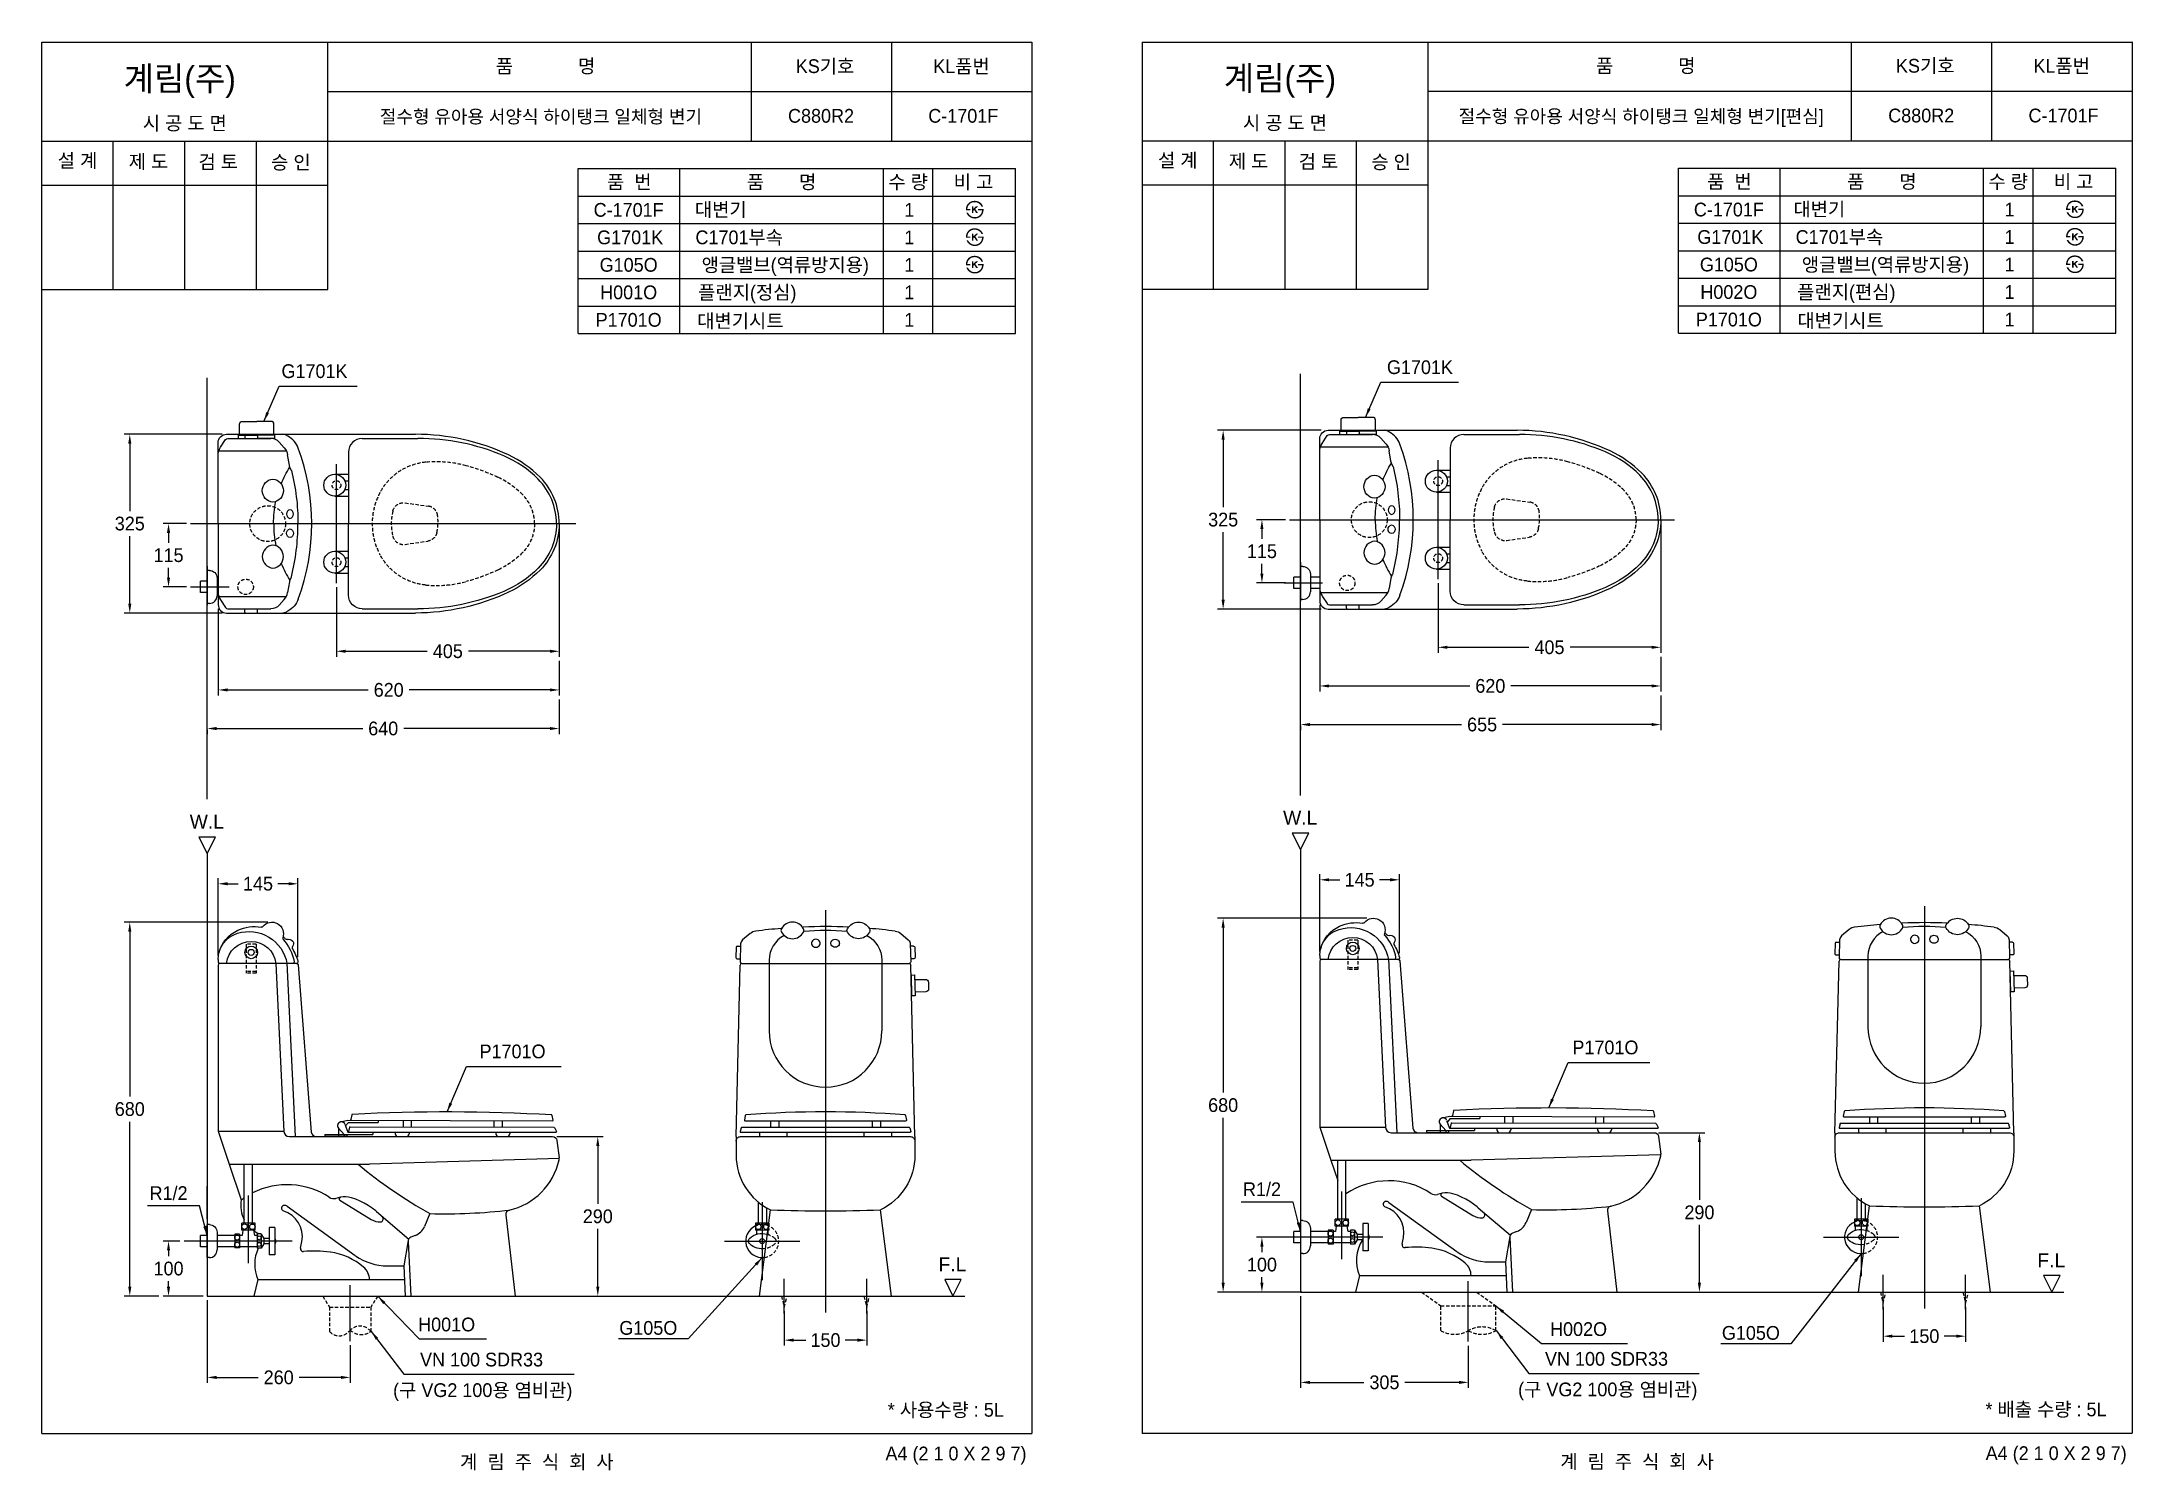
# Model space of a CAD drawing. Header units: millimetres. Extents: x 0 to 3800, y -67 to 2531.
import ezdxf
from ezdxf.enums import TextEntityAlignment as Align
from ezdxf.lldxf.tags import DXFTag

# ---------------------------------------------------------------- set-up
doc = ezdxf.new("R2010")
doc.units = ezdxf.units.MM
doc.linetypes.add('DASHED2', pattern=[9.525, 6.35, -3.175])
for name, color, linetype in [('TEXT', 7, 'Continuous'), ('내부선 및 부속', 4, 'Continuous'), ('도각라인', 255, 'Continuous'), ('외형선', 3, 'Continuous'), ('점선', 6, 'DASHED2'), ('중심선', 1, 'DASHED'), ('치수선', 7, 'Continuous')]:
    doc.layers.add(name, color=color, linetype=linetype)
doc.styles.add('____', font='')
doc.styles.add('타이틀', font='H2GTRM.TTF', dxfattribs={"height": 25})
doc.styles.get('____').set_extended_font_data('굴림')
tags = doc.linetypes.add('DASHDOT', pattern=[70, 31, -13, 13, -13]).pattern_tags.tags
tags[10:11] = [DXFTag(74, 4), DXFTag(75, 0), DXFTag(340, '0'), DXFTag(46, 0.0), DXFTag(50, 0.0), DXFTag(44, 0.0), DXFTag(45, 0.0)]
tags[8:9] = [DXFTag(74, 4), DXFTag(75, 0), DXFTag(340, '0'), DXFTag(46, 0.0), DXFTag(50, 0.0), DXFTag(44, 0.0), DXFTag(45, 0.0)]
tags[6:7] = [DXFTag(74, 4), DXFTag(75, 0), DXFTag(340, '0'), DXFTag(46, 0.0), DXFTag(50, 0.0), DXFTag(44, 0.0), DXFTag(45, 0.0)]
tags[4:5] = [DXFTag(74, 4), DXFTag(75, 0), DXFTag(340, '0'), DXFTag(46, 0.0), DXFTag(50, 0.0), DXFTag(44, 0.0), DXFTag(45, 0.0)]
tags = doc.linetypes.add('DASHED', pattern=[25.72, 12.86, -12.86]).pattern_tags.tags
tags[6:7] = [DXFTag(74, 4), DXFTag(75, 0), DXFTag(340, '0'), DXFTag(46, 0.0), DXFTag(50, 0.0), DXFTag(44, 0.0), DXFTag(45, 0.0)]
tags[4:5] = [DXFTag(74, 4), DXFTag(75, 0), DXFTag(340, '0'), DXFTag(46, 0.0), DXFTag(50, 0.0), DXFTag(44, 0.0), DXFTag(45, 0.0)]
doc.dimstyles.new('MSADIM', dxfattribs={"dimtxt": 33, "dimasz": 17, "dimexe": 10, "dimexo": 7.5, "dimgap": 10, "dimtad": 0, "dimtih": 1, "dimtoh": 1, "dimdec": 0, "dimzin": 1, "dimdsep": 46, "dimtxsty": '____', "dimcen": 11.25, "dimadec": 0, "dimazin": 0, "dimtfac": 1, "dimtdec": 0, "dimtix": 1, "dimtmove": 0, "dimatfit": 3, "dimfxl": 0, "dimtolj": 1, "dimtzin": 1, "dimarcsym": 0})

msp = doc.modelspace()

# ---------------------------------------------------------------- texts
at = {"layer": 'TEXT', "style": '타이틀'}
for p in [(148.7, 2441.8), (2148.7, 2442.4)]:
    msp.add_text('계림(주)', height=44, dxfattribs=at).set_placement(p)
for s, height, p in [('품             명', 25, (915.7, 2486.4)), ('KS기호', 25, (1423.8, 2486.3)), ('KL품번', 25, (1671.8, 2486.1)), ('품             명', 25, (2915.7, 2487)), ('KS기호', 25, (3423.8, 2487)), ('KL품번', 25, (3671.8, 2486.8)), ('시 공 도 면', 25, (259.9, 2382.7)), ('절수형 유아용 서양식 하이탱크 일체형 변기', 24, (907.3, 2394.6)), ('C880R2', 25, (1416.5, 2396)), ('C-1701F', 25, (1675.1, 2396)), ('시 공 도 면', 25, (2259.9, 2383.3)), ('절수형 유아용 서양식 하이탱크 일체형 변기[편심]', 24, (2907.3, 2395.2)), ('C880R2', 25, (3416.5, 2396.6)), ('C-1701F', 25, (3675.1, 2396.6)), ('설 계', 25, (65, 2314.6)), ('제 도', 25, (193.8, 2312.9)), ('검 토', 25, (320.8, 2312.3)), ('승 인', 25, (452.7, 2311.4)), ('설 계', 25, (2065, 2315.2)), ('제 도', 25, (2193.8, 2313.5)), ('검 토', 25, (2320.8, 2312.9)), ('승 인', 25, (2452.7, 2312.1)), ('품  번', 25, (1067.9, 2275.7)), ('품       명', 25, (1344.8, 2275.7)), ('수 량', 25, (1574.8, 2275.7)), ('비 고', 25, (1693.6, 2275.7)), ('품  번', 25, (3067.9, 2276.4)), ('품       명', 25, (3344.8, 2276.4)), ('수 량', 25, (3574.8, 2276.4)), ('비 고', 25, (3693.6, 2276.4)), ('C-1701F', 25, (1066.8, 2225)), ('대변기', 25, (1234.3, 2225.6)), ('1', 25, (1577, 2225)), ('C-1701F', 25, (3066.8, 2225.6)), ('대변기', 25, (3231.2, 2226.3)), ('1', 25, (3577, 2225.6)), ('G1701K', 25, (1069.5, 2175)), ('C1701부속', 25, (1267.8, 2175)), ('1', 25, (1577, 2174.9)), ('G1701K', 25, (3069.5, 2175.6)), ('C1701부속', 25, (3267.8, 2175.6)), ('1', 25, (3577, 2175.6)), ('G105O', 25, (1066.8, 2125)), ('앵글밸브(역류방지용)', 25, (1351.5, 2125)), ('1', 25, (1577, 2124.9)), ('G105O', 25, (3066.8, 2125.6)), ('앵글밸브(역류방지용)', 25, (3351.5, 2125.6)), ('1', 25, (3577, 2125.6)), ('플랜지(정심)', 25, (1282.5, 2075)), ('플랜지(편심)', 25, (3280.4, 2075.6)), ('H001O', 25, (1066.8, 2075)), ('1', 25, (1577, 2075)), ('H002O', 25, (3066.8, 2075.6)), ('1', 25, (3577, 2075.6)), ('P1701O', 25, (1066.8, 2025)), ('대변기시트', 25, (1269.9, 2023.2)), ('1', 25, (1577, 2025)), ('P1701O', 25, (3066.8, 2025.6)), ('대변기시트', 25, (3269.9, 2023.8)), ('1', 25, (3577, 2025.6)), ('* 사용수량 : 5L', 25, (1643.3, 42.9)), ('* 배출 수량 : 5L', 25, (3643.3, 43.6)), ('계  림  주  식  회  사', 25, (900, -51.7)), ('계  림  주  식  회  사', 25, (2900, -51.1))]:
    msp.add_text(s, height=height, dxfattribs=at).set_placement(p, align=Align.MIDDLE_CENTER)
for p in [(1790, -36.5), (3790, -35.9)]:
    msp.add_text('A4 (2 1 0 X 2 9 7)', height=25, dxfattribs=at).set_placement(p, align=Align.MIDDLE_RIGHT)
at = {"layer": 'TEXT', "char_height": 25, "attachment_point": 1, "line_spacing_factor": 0.963855, "style": '타이틀'}
for s, insert, width in [('\\A1;G1701K', (435.7, 1944.2), 248.993), ('\\A1;G1701K', (2445.2, 1951.4), 248.993), ('\\fArial;W.L', (268.9, 1125), 248.993), ('\\fArial;W.L', (2256.5, 1132.2), 248.993), ('\\A1;P1701O', (795.7, 707.2), 248.993), ('\\A1;P1701O', (2782.4, 714.4), 248.993), ('\\fArial;F.L', (1630.1, 320), 248.993), ('\\fArial;F.L', (3627.7, 327.2), 248.993), ('\\A1; H001O', (675, 210.6), 361.787), ('\\A1; G105O', (1040.7, 204.4), 248.993), ('\\A1; H002O', (2732.7, 202.2), 361.787), ('\\A1; G105O', (3045, 195.3), 248.993), ('\\A1;VN 100 SDR33', (687.6, 146.8), 379.657), ('\\A1;VN 100 SDR33', (2732.6, 148.1), 379.657), ('\\A1;(구 VG2 100{\\fGulim|b0|i0|c129|p50;용 염비관)}', (638.6, 91.2), 379.657), ('\\A1;(구 VG2 100{\\fGulim|b0|i0|c129|p50;용 염비관)}', (2683.7, 92.5), 379.657)]:
    msp.add_mtext(s, dxfattribs=dict(at, insert=insert, width=width))
at = {"layer": '치수선', "linetype": 'Continuous', "char_height": 25, "width": 248.993, "attachment_point": 1, "line_spacing_factor": 0.963855, "style": '타이틀'}
for insert in [(2183.6, 456.5), (195.9, 449.5)]:
    msp.add_mtext('\\A1;R1/2', dxfattribs=dict(at, insert=insert))

# ---------------------------------------------------------------- blocks, each defined once
blk = doc.blocks.new('*D14')
at = {"layer": '치수선', "color": 0, "linetype": 'Continuous', "lineweight": -2}
for p, q in [((940.6, 1646.9), (940.6, 1412.3)), ((535.6, 1538.9), (535.6, 1412.3)), ((552.6, 1422.3), (700.4, 1422.3)), ((923.6, 1422.3), (775.8, 1422.3))]:
    blk.add_line(p, q, dxfattribs=at)
at = {"layer": '치수선', "color": 0, "linetype": 'Continuous'}
for points in [[(552.6, 1425.2), (552.6, 1419.5), (535.6, 1422.3)], [(923.6, 1425.2), (923.6, 1419.5), (940.6, 1422.3)]]:
    blk.add_solid(points, dxfattribs=at)
at = {"layer": '치수선', "color": 0, "linetype": 'Continuous', "insert": (738.1, 1422.3), "char_height": 25, "attachment_point": 5, "style": '____'}
blk.add_mtext('\\A1;405', dxfattribs=at)
blk = doc.blocks.new('*D15')
at = {"layer": '치수선', "color": 0, "linetype": 'Continuous', "lineweight": -2}
for p, q in [((320.6, 1499.4), (320.6, 1342)), ((940.6, 1404.8), (940.6, 1342)), ((337.6, 1352), (593.3, 1352)), ((923.6, 1352), (667.9, 1352))]:
    blk.add_line(p, q, dxfattribs=at)
at = {"layer": '치수선', "color": 0, "linetype": 'Continuous'}
for points in [[(337.6, 1354.8), (337.6, 1349.2), (320.6, 1352)], [(923.6, 1354.8), (923.6, 1349.2), (940.6, 1352)]]:
    blk.add_solid(points, dxfattribs=at)
at = {"layer": '치수선', "color": 0, "linetype": 'Continuous', "insert": (630.6, 1352), "char_height": 25, "attachment_point": 5, "style": '____'}
blk.add_mtext('\\A1;620', dxfattribs=at)
blk = doc.blocks.new('*D16')
at = {"layer": '치수선', "color": 0, "linetype": 'Continuous', "lineweight": -2}
for p, q in [((940.6, 1334.5), (940.6, 1271.8)), ((300.6, 1279.6), (300.6, 1271.8)), ((317.6, 1281.8), (583.3, 1281.8)), ((923.6, 1281.8), (657.9, 1281.8))]:
    blk.add_line(p, q, dxfattribs=at)
at = {"layer": '치수선', "color": 0, "linetype": 'Continuous'}
for points in [[(317.6, 1284.7), (317.6, 1279), (300.6, 1281.8)], [(923.6, 1284.7), (923.6, 1279), (940.6, 1281.8)]]:
    blk.add_solid(points, dxfattribs=at)
at = {"layer": '치수선', "color": 0, "linetype": 'Continuous', "insert": (620.6, 1281.8), "char_height": 25, "attachment_point": 5, "style": '____'}
blk.add_mtext('\\A1;640', dxfattribs=at)
blk = doc.blocks.new('*D17')
at = {"layer": '치수선', "color": 0, "linetype": 'Continuous', "lineweight": -2}
for p, q in [((263.1, 1654.4), (220.4, 1654.4)), ((230.4, 1637.4), (230.4, 1619.8)), ((230.4, 1556.4), (230.4, 1574.1)), ((263.1, 1539.4), (220.4, 1539.4))]:
    blk.add_line(p, q, dxfattribs=at)
at = {"layer": '치수선', "color": 0, "linetype": 'Continuous'}
for points in [[(227.5, 1637.4), (233.2, 1637.4), (230.4, 1654.4)], [(227.5, 1556.4), (233.2, 1556.4), (230.4, 1539.4)]]:
    blk.add_solid(points, dxfattribs=at)
at = {"layer": '치수선', "color": 0, "linetype": 'Continuous', "insert": (230.4, 1596.9), "char_height": 25, "attachment_point": 5, "style": '____'}
blk.add_mtext('\\A1;115', dxfattribs=at)
blk = doc.blocks.new('*D18')
at = {"layer": '치수선', "color": 0, "linetype": 'Continuous', "lineweight": -2}
for p, q in [((328.1, 1816.9), (149.9, 1816.9)), ((159.9, 1799.9), (159.9, 1677.2)), ((159.9, 1508.9), (159.9, 1631.6)), ((328.1, 1491.9), (149.9, 1491.9))]:
    blk.add_line(p, q, dxfattribs=at)
at = {"layer": '치수선', "color": 0, "linetype": 'Continuous'}
for points in [[(157.1, 1799.9), (162.7, 1799.9), (159.9, 1816.9)], [(157.1, 1508.9), (162.7, 1508.9), (159.9, 1491.9)]]:
    blk.add_solid(points, dxfattribs=at)
at = {"layer": '치수선', "color": 0, "linetype": 'Continuous', "insert": (159.9, 1654.4), "char_height": 25, "attachment_point": 5, "style": '____'}
blk.add_mtext('\\A1;325', dxfattribs=at)
blk = doc.blocks.new('*D19')
at = {"layer": '치수선', "color": 0, "linetype": 'Continuous', "lineweight": -2}
for p, q in [((320.6, 869.2), (320.6, 1009.5)), ((337.6, 999.5), (357.1, 999.5)), ((448.5, 999.5), (429, 999.5)), ((465.5, 866), (465.5, 1009.5))]:
    blk.add_line(p, q, dxfattribs=at)
at = {"layer": '치수선', "color": 0, "linetype": 'Continuous'}
for points in [[(337.6, 1002.4), (337.6, 996.7), (320.6, 999.5)], [(448.5, 1002.4), (448.5, 996.7), (465.5, 999.5)]]:
    blk.add_solid(points, dxfattribs=at)
at = {"layer": '치수선', "color": 0, "linetype": 'Continuous', "insert": (393, 999.5), "char_height": 25, "attachment_point": 5, "style": '____'}
blk.add_mtext('\\A1;145', dxfattribs=at)
blk = doc.blocks.new('*D20')
at = {"layer": '치수선', "color": 0, "linetype": 'Continuous', "lineweight": -2}
for p, q in [((251.1, 349.7), (220.4, 349.7)), ((230.4, 332.7), (230.4, 322.5)), ((230.4, 266.7), (230.4, 276.8)), ((293.1, 249.7), (220.4, 249.7))]:
    blk.add_line(p, q, dxfattribs=at)
at = {"layer": '치수선', "color": 0, "linetype": 'Continuous'}
for points in [[(227.5, 332.7), (233.2, 332.7), (230.4, 349.7)], [(227.5, 266.7), (233.2, 266.7), (230.4, 249.7)]]:
    blk.add_solid(points, dxfattribs=at)
at = {"layer": '치수선', "color": 0, "linetype": 'Continuous', "insert": (230.4, 299.7), "char_height": 25, "attachment_point": 5, "style": '____'}
blk.add_mtext('\\A1;100', dxfattribs=at)
blk = doc.blocks.new('*D21')
at = {"layer": '치수선', "color": 0, "linetype": 'Continuous', "lineweight": -2}
for p, q in [((410.8, 929.7), (149.9, 929.7)), ((159.9, 912.7), (159.9, 612.5)), ((159.9, 266.7), (159.9, 566.8)), ((212.9, 249.7), (149.9, 249.7))]:
    blk.add_line(p, q, dxfattribs=at)
at = {"layer": '치수선', "color": 0, "linetype": 'Continuous'}
for points in [[(157.1, 912.7), (162.7, 912.7), (159.9, 929.7)], [(157.1, 266.7), (162.7, 266.7), (159.9, 249.7)]]:
    blk.add_solid(points, dxfattribs=at)
at = {"layer": '치수선', "color": 0, "linetype": 'Continuous', "insert": (159.9, 589.7), "char_height": 25, "attachment_point": 5, "style": '____'}
blk.add_mtext('\\A1;680', dxfattribs=at)
blk = doc.blocks.new('*D22')
at = {"layer": '치수선', "color": 0, "linetype": 'Continuous', "lineweight": -2}
for p, q in [((300.6, 242.2), (300.6, 91.8)), ((560.6, 160.4), (560.6, 91.8)), ((317.6, 101.8), (393.3, 101.8)), ((543.6, 101.8), (467.9, 101.8))]:
    blk.add_line(p, q, dxfattribs=at)
at = {"layer": '치수선', "color": 0, "linetype": 'Continuous'}
for points in [[(317.6, 104.7), (317.6, 99), (300.6, 101.8)], [(543.6, 104.7), (543.6, 99), (560.6, 101.8)]]:
    blk.add_solid(points, dxfattribs=at)
at = {"layer": '치수선', "color": 0, "linetype": 'Continuous', "insert": (430.6, 101.8), "char_height": 25, "attachment_point": 5, "style": '____'}
blk.add_mtext('\\A1;260', dxfattribs=at)
blk = doc.blocks.new('*D23')
at = {"layer": '치수선', "color": 0, "linetype": 'Continuous', "lineweight": -2}
for p, q in [((936, 539.7), (1020.7, 539.7)), ((1010.7, 522.7), (1010.7, 417.5)), ((1010.7, 266.7), (1010.7, 371.8)), ((936, 249.7), (1020.7, 249.7))]:
    blk.add_line(p, q, dxfattribs=at)
at = {"layer": '치수선', "color": 0, "linetype": 'Continuous'}
for points in [[(1007.9, 522.7), (1013.5, 522.7), (1010.7, 539.7)], [(1007.9, 266.7), (1013.5, 266.7), (1010.7, 249.7)]]:
    blk.add_solid(points, dxfattribs=at)
at = {"layer": '치수선', "color": 0, "linetype": 'Continuous', "insert": (1010.7, 394.7), "char_height": 25, "attachment_point": 5, "style": '____'}
blk.add_mtext('\\A1;290', dxfattribs=at)
blk = doc.blocks.new('*D24')
at = {"layer": '치수선', "color": 0, "linetype": 'Continuous', "lineweight": -2}
for p, q in [((1349.6, 222.2), (1349.6, 159.6)), ((1499.6, 222.2), (1499.6, 159.6)), ((1366.6, 169.6), (1388.7, 169.6)), ((1482.6, 169.6), (1460.5, 169.6))]:
    blk.add_line(p, q, dxfattribs=at)
at = {"layer": '치수선', "color": 0, "linetype": 'Continuous'}
for points in [[(1366.6, 172.5), (1366.6, 166.8), (1349.6, 169.6)], [(1482.6, 172.5), (1482.6, 166.8), (1499.6, 169.6)]]:
    blk.add_solid(points, dxfattribs=at)
at = {"layer": '치수선', "color": 0, "linetype": 'Continuous', "insert": (1424.6, 169.6), "char_height": 25, "attachment_point": 5, "style": '____'}
blk.add_mtext('\\A1;150', dxfattribs=at)
blk = doc.blocks.new('*D25')
at = {"layer": '치수선', "color": 0, "linetype": 'Continuous', "lineweight": -2}
for p, q in [((2943.2, 1654.1), (2943.2, 1419.5)), ((2538.2, 1546.1), (2538.2, 1419.5)), ((2555.2, 1429.5), (2703, 1429.5)), ((2926.2, 1429.5), (2778.4, 1429.5))]:
    blk.add_line(p, q, dxfattribs=at)
at = {"layer": '치수선', "color": 0, "linetype": 'Continuous'}
for points in [[(2555.2, 1432.4), (2555.2, 1426.7), (2538.2, 1429.5)], [(2926.2, 1432.4), (2926.2, 1426.7), (2943.2, 1429.5)]]:
    blk.add_solid(points, dxfattribs=at)
at = {"layer": '치수선', "color": 0, "linetype": 'Continuous', "insert": (2740.7, 1429.5), "char_height": 25, "attachment_point": 5, "style": '____'}
blk.add_mtext('\\A1;405', dxfattribs=at)
blk = doc.blocks.new('*D26')
at = {"layer": '치수선', "color": 0, "linetype": 'Continuous', "lineweight": -2}
for p, q in [((2323.2, 1506.6), (2323.2, 1349.2)), ((2943.2, 1412), (2943.2, 1349.2)), ((2340.2, 1359.2), (2595.9, 1359.2)), ((2926.2, 1359.2), (2670.5, 1359.2))]:
    blk.add_line(p, q, dxfattribs=at)
at = {"layer": '치수선', "color": 0, "linetype": 'Continuous'}
for points in [[(2340.2, 1362), (2340.2, 1356.4), (2323.2, 1359.2)], [(2926.2, 1362), (2926.2, 1356.4), (2943.2, 1359.2)]]:
    blk.add_solid(points, dxfattribs=at)
at = {"layer": '치수선', "color": 0, "linetype": 'Continuous', "insert": (2633.2, 1359.2), "char_height": 25, "attachment_point": 5, "style": '____'}
blk.add_mtext('\\A1;620', dxfattribs=at)
blk = doc.blocks.new('*D27')
at = {"layer": '치수선', "color": 0, "linetype": 'Continuous', "lineweight": -2}
for p, q in [((2943.2, 1341.7), (2943.2, 1279)), ((2288.2, 1286.9), (2288.2, 1279)), ((2305.2, 1289), (2580.9, 1289)), ((2926.2, 1289), (2655.5, 1289))]:
    blk.add_line(p, q, dxfattribs=at)
at = {"layer": '치수선', "color": 0, "linetype": 'Continuous'}
for points in [[(2305.2, 1291.9), (2305.2, 1286.2), (2288.2, 1289)], [(2926.2, 1291.9), (2926.2, 1286.2), (2943.2, 1289)]]:
    blk.add_solid(points, dxfattribs=at)
at = {"layer": '치수선', "color": 0, "linetype": 'Continuous', "insert": (2618.2, 1289), "char_height": 25, "attachment_point": 5, "style": '____'}
blk.add_mtext('\\A1;655', dxfattribs=at)
blk = doc.blocks.new('*D28')
at = {"layer": '치수선', "color": 0, "linetype": 'Continuous', "lineweight": -2}
for p, q in [((2260.7, 1661.6), (2208, 1661.6)), ((2218, 1644.6), (2218, 1627)), ((2218, 1563.6), (2218, 1581.3)), ((2260.7, 1546.6), (2208, 1546.6))]:
    blk.add_line(p, q, dxfattribs=at)
at = {"layer": '치수선', "color": 0, "linetype": 'Continuous'}
for points in [[(2215.1, 1644.6), (2220.8, 1644.6), (2218, 1661.6)], [(2215.1, 1563.6), (2220.8, 1563.6), (2218, 1546.6)]]:
    blk.add_solid(points, dxfattribs=at)
at = {"layer": '치수선', "color": 0, "linetype": 'Continuous', "insert": (2218, 1604.1), "char_height": 25, "attachment_point": 5, "style": '____'}
blk.add_mtext('\\A1;115', dxfattribs=at)
blk = doc.blocks.new('*D29')
at = {"layer": '치수선', "color": 0, "linetype": 'Continuous', "lineweight": -2}
for p, q in [((2325.7, 1824.1), (2137.5, 1824.1)), ((2147.5, 1807.1), (2147.5, 1684.4)), ((2147.5, 1516.1), (2147.5, 1638.8)), ((2325.7, 1499.1), (2137.5, 1499.1))]:
    blk.add_line(p, q, dxfattribs=at)
at = {"layer": '치수선', "color": 0, "linetype": 'Continuous'}
for points in [[(2144.6, 1807.1), (2150.3, 1807.1), (2147.5, 1824.1)], [(2144.6, 1516.1), (2150.3, 1516.1), (2147.5, 1499.1)]]:
    blk.add_solid(points, dxfattribs=at)
at = {"layer": '치수선', "color": 0, "linetype": 'Continuous', "insert": (2147.5, 1661.6), "char_height": 25, "attachment_point": 5, "style": '____'}
blk.add_mtext('\\A1;325', dxfattribs=at)
blk = doc.blocks.new('*D30')
at = {"layer": '치수선', "color": 0, "linetype": 'Continuous', "lineweight": -2}
for p, q in [((2323.2, 876.4), (2323.2, 1016.7)), ((2340.2, 1006.7), (2359.7, 1006.7)), ((2451.1, 1006.7), (2431.6, 1006.7)), ((2468.1, 873.2), (2468.1, 1016.7))]:
    blk.add_line(p, q, dxfattribs=at)
at = {"layer": '치수선', "color": 0, "linetype": 'Continuous'}
for points in [[(2340.2, 1009.6), (2340.2, 1003.9), (2323.2, 1006.7)], [(2451.1, 1009.6), (2451.1, 1003.9), (2468.1, 1006.7)]]:
    blk.add_solid(points, dxfattribs=at)
at = {"layer": '치수선', "color": 0, "linetype": 'Continuous', "insert": (2395.6, 1006.7), "char_height": 25, "attachment_point": 5, "style": '____'}
blk.add_mtext('\\A1;145', dxfattribs=at)
blk = doc.blocks.new('*D31')
at = {"layer": '치수선', "color": 0, "linetype": 'Continuous', "lineweight": -2}
for p, q in [((2248.7, 356.9), (2208, 356.9)), ((2218, 339.9), (2218, 329.7)), ((2218, 273.9), (2218, 284)), ((2290.7, 256.9), (2208, 256.9))]:
    blk.add_line(p, q, dxfattribs=at)
at = {"layer": '치수선', "color": 0, "linetype": 'Continuous'}
for points in [[(2215.1, 339.9), (2220.8, 339.9), (2218, 356.9)], [(2215.1, 273.9), (2220.8, 273.9), (2218, 256.9)]]:
    blk.add_solid(points, dxfattribs=at)
at = {"layer": '치수선', "color": 0, "linetype": 'Continuous', "insert": (2218, 306.9), "char_height": 25, "attachment_point": 5, "style": '____'}
blk.add_mtext('\\A1;100', dxfattribs=at)
blk = doc.blocks.new('*D32')
at = {"layer": '치수선', "color": 0, "linetype": 'Continuous', "lineweight": -2}
for p, q in [((2408.4, 936.9), (2137.5, 936.9)), ((2147.5, 919.9), (2147.5, 619.7)), ((2147.5, 273.9), (2147.5, 574.1)), ((2210.5, 256.9), (2137.5, 256.9))]:
    blk.add_line(p, q, dxfattribs=at)
at = {"layer": '치수선', "color": 0, "linetype": 'Continuous'}
for points in [[(2144.6, 919.9), (2150.3, 919.9), (2147.5, 936.9)], [(2144.6, 273.9), (2150.3, 273.9), (2147.5, 256.9)]]:
    blk.add_solid(points, dxfattribs=at)
at = {"layer": '치수선', "color": 0, "linetype": 'Continuous', "insert": (2147.5, 596.9), "char_height": 25, "attachment_point": 5, "style": '____'}
blk.add_mtext('\\A1;680', dxfattribs=at)
blk = doc.blocks.new('*D33')
at = {"layer": '치수선', "color": 0, "linetype": 'Continuous', "lineweight": -2}
for p, q in [((2938.6, 546.9), (3023.3, 546.9)), ((3013.3, 529.9), (3013.3, 424.7)), ((3013.3, 273.9), (3013.3, 379.1)), ((2938.6, 256.9), (3023.3, 256.9))]:
    blk.add_line(p, q, dxfattribs=at)
at = {"layer": '치수선', "color": 0, "linetype": 'Continuous'}
for points in [[(3010.4, 529.9), (3016.1, 529.9), (3013.3, 546.9)], [(3010.4, 273.9), (3016.1, 273.9), (3013.3, 256.9)]]:
    blk.add_solid(points, dxfattribs=at)
at = {"layer": '치수선', "color": 0, "linetype": 'Continuous', "insert": (3013.3, 401.9), "char_height": 25, "attachment_point": 5, "style": '____'}
blk.add_mtext('\\A1;290', dxfattribs=at)
blk = doc.blocks.new('*D34')
at = {"layer": '치수선', "color": 0, "linetype": 'Continuous', "lineweight": -2}
for p, q in [((3347.2, 229.4), (3347.2, 166.8)), ((3497.2, 229.4), (3497.2, 166.8)), ((3364.2, 176.8), (3386.3, 176.8)), ((3480.2, 176.8), (3458.1, 176.8))]:
    blk.add_line(p, q, dxfattribs=at)
at = {"layer": '치수선', "color": 0, "linetype": 'Continuous'}
for points in [[(3364.2, 179.7), (3364.2, 174), (3347.2, 176.8)], [(3480.2, 179.7), (3480.2, 174), (3497.2, 176.8)]]:
    blk.add_solid(points, dxfattribs=at)
at = {"layer": '치수선', "color": 0, "linetype": 'Continuous', "insert": (3422.2, 176.8), "char_height": 25, "attachment_point": 5, "style": '____'}
blk.add_mtext('\\A1;150', dxfattribs=at)
blk = doc.blocks.new('*D35')
at = {"layer": '치수선', "color": 0, "linetype": 'Continuous', "lineweight": -2}
for p, q in [((2288.2, 249.4), (2288.2, 82.8)), ((2593.2, 159.4), (2593.2, 82.8)), ((2305.2, 92.8), (2403.4, 92.8)), ((2576.2, 92.8), (2478, 92.8))]:
    blk.add_line(p, q, dxfattribs=at)
at = {"layer": '치수선', "color": 0, "linetype": 'Continuous'}
for points in [[(2305.2, 95.6), (2305.2, 90), (2288.2, 92.8)], [(2576.2, 95.6), (2576.2, 90), (2593.2, 92.8)]]:
    blk.add_solid(points, dxfattribs=at)
at = {"layer": '치수선', "color": 0, "linetype": 'Continuous', "insert": (2440.7, 92.8), "char_height": 25, "attachment_point": 5, "style": '____'}
blk.add_mtext('\\A1;305', dxfattribs=at)

# ---------------------------------------------------------------- dimensions: what is measured, and where the dimension line sits
at = {"layer": '치수선', "linetype": 'Continuous'}
for base, p1, p2, picture, middle in [((2147.5, 1499.1), (2333.2, 1824.1), (2333.2, 1499.1), '*D29', (2147.5, 1661.6)), ((159.9, 1491.9), (335.6, 1816.9), (335.6, 1491.9), '*D18', (159.9, 1654.4)), ((230.4, 1539.4), (270.6, 1654.4), (270.6, 1539.4), '*D17', (230.4, 1596.9)), ((2218, 1546.6), (2268.2, 1661.6), (2268.2, 1546.6), '*D28', (2218, 1604.1)), ((2147.5, 256.9), (2415.9, 936.9), (2218, 256.9), '*D32', (2147.5, 596.9)), ((1010.7, 249.7), (928.5, 539.7), (928.5, 249.7), '*D23', (1010.7, 394.7)), ((3013.3, 256.9), (2931.1, 546.9), (2931.1, 256.9), '*D33', (3013.3, 401.9)), ((2218, 256.9), (2256.2, 356.9), (2298.2, 256.9), '*D31', (2218, 306.9))]:
    dim = msp.add_linear_dim(base=base, p1=p1, p2=p2, angle=90, dimstyle='MSADIM', override={"dimtxt": 25}, dxfattribs=at)
    dim.commit()
    dim.dimension.update_dxf_attribs({"geometry": picture, "text_midpoint": middle, "dimtype": 160})
for base, p1, p2, picture, middle in [((940.6, 1422.3), (535.6, 1546.4), (940.6, 1654.4), '*D14', (738.1, 1422.3)), ((2943.2, 1429.5), (2538.2, 1553.6), (2943.2, 1661.6), '*D25', (2740.7, 1429.5)), ((1499.6, 169.6), (1349.6, 229.7), (1499.6, 229.7), '*D24', (1424.6, 169.6)), ((3497.2, 176.8), (3347.2, 236.9), (3497.2, 236.9), '*D34', (3422.2, 176.8))]:
    dim = msp.add_linear_dim(base=base, p1=p1, p2=p2, dimstyle='MSADIM', override={"dimtxt": 25}, dxfattribs=at)
    dim.commit()
    dim.dimension.update_dxf_attribs({"geometry": picture, "text_midpoint": middle})
for base, p1, p2, picture, middle in [((940.6, 1352), (320.6, 1506.9), (940.6, 1412.3), '*D15', (630.6, 1352)), ((2943.2, 1359.2), (2323.2, 1514.1), (2943.2, 1419.5), '*D26', (2633.2, 1359.2)), ((300.6, 1281.8), (940.6, 1342), (300.6, 1287.1), '*D16', (620.6, 1281.8)), ((2288.2, 1289), (2943.2, 1349.2), (2288.2, 1294.4), '*D27', (2618.2, 1289)), ((465.5, 999.5), (320.6, 861.7), (465.5, 858.5), '*D19', (393, 999.5)), ((2468.1, 1006.7), (2323.2, 868.9), (2468.1, 865.7), '*D30', (2395.6, 1006.7)), ((560.6, 101.8), (300.6, 249.7), (560.6, 167.9), '*D22', (430.6, 101.8)), ((2593.2, 92.8), (2288.2, 256.9), (2593.2, 166.9), '*D35', (2440.7, 92.8))]:
    dim = msp.add_linear_dim(base=base, p1=p1, p2=p2, dimstyle='MSADIM', override={"dimtxt": 25}, dxfattribs=at)
    dim.commit()
    dim.dimension.update_dxf_attribs({"geometry": picture, "text_midpoint": middle, "dimtype": 160})
for base, p1, p2, picture, middle in [((159.9, 249.7), (418.3, 929.7), (220.4, 249.7), '*D21', (159.9, 589.7)), ((230.4, 249.7), (258.6, 349.7), (300.6, 249.7), '*D20', (230.4, 299.7))]:
    dim = msp.add_linear_dim(base=base, p1=p1, p2=p2, angle=90, dimstyle='MSADIM', override={"dimtxt": 25}, dxfattribs=at)
    dim.commit()
    dim.dimension.update_dxf_attribs({"geometry": picture, "text_midpoint": middle})

# ---------------------------------------------------------------- hatches: boundary and pattern name
at = {"layer": 'TEXT'}
for points in [[(3679.9, 2224.8), (3679.8, 2225.2), (3679.8, 2225.6), (3679.8, 2226), (3679.8, 2226.4), (3679.8, 2226.8), (3679.9, 2227.2), (3679.9, 2227.7), (3679.9, 2228), (3680, 2228.4), (3680, 2228.8), (3680.1, 2229.2), (3680.2, 2229.6), (3680.3, 2230), (3680.4, 2230.4), (3680.5, 2230.8), (3680.6, 2231.2), (3680.7, 2231.5), (3680.8, 2231.9), (3681, 2232.3), (3681.1, 2232.7), (3681.3, 2233), (3681.4, 2233.4), (3681.6, 2233.7), (3681.8, 2234.1), (3682, 2234.4), (3682.1, 2234.8), (3682.4, 2235.1), (3682.6, 2235.4), (3682.8, 2235.7), (3683, 2236), (3683.2, 2236.3), (3683.8, 2237), (3684, 2237.3), (3684.3, 2237.6), (3684.6, 2237.8), (3684.9, 2238.1), (3685.2, 2238.4), (3685.5, 2238.7), (3685.8, 2238.9), (3686.1, 2239.1), (3686.4, 2239.4), (3686.8, 2239.6), (3687.1, 2239.8), (3687.4, 2240), (3687.8, 2240.2), (3688.2, 2240.4), (3688.5, 2240.6), (3688.9, 2240.8), (3689.3, 2240.9), (3689.7, 2241.1), (3690.2, 2241.2), (3690.6, 2241.4), (3691, 2241.5), (3691.5, 2241.6), (3691.9, 2241.7), (3692.4, 2241.8), (3692.8, 2241.9), (3693.3, 2242), (3693.8, 2242), (3694.2, 2242.1), (3694.7, 2242.1), (3695.2, 2242.1), (3695.7, 2242.1), (3696.5, 2242.1), (3696.8, 2242.1), (3697.2, 2242.1), (3697.6, 2242), (3697.9, 2242), (3698.3, 2241.9), (3698.6, 2241.9), (3699, 2241.8), (3699.3, 2241.8), (3699.7, 2241.7), (3700, 2241.6), (3700.4, 2241.5), (3700.7, 2241.4), (3701, 2241.3), (3701.4, 2241.2), (3701.7, 2241.1), (3702, 2241), (3702.3, 2240.9), (3702.6, 2240.8), (3702.9, 2240.6), (3703.2, 2240.5), (3703.5, 2240.3), (3703.8, 2240.2), (3704.1, 2240), (3704.4, 2239.9), (3704.7, 2239.7), (3705, 2239.5), (3705.2, 2239.3), (3705.5, 2239.1), (3705.8, 2238.9), (3706.1, 2238.7), (3706.5, 2238.4), (3706.9, 2238), (3707.3, 2237.6), (3707.7, 2237.3), (3708, 2236.9), (3708.4, 2236.4), (3708.7, 2236), (3709.1, 2235.6), (3709.4, 2235.1), (3709.7, 2234.7), (3710, 2234.2), (3710.3, 2233.7), (3710.5, 2233.2), (3710.8, 2232.6), (3711, 2232.1), (3711.3, 2231.6), (3711.3, 2231.6), (3708.2, 2231.6), (3708.2, 2231.6), (3708.1, 2231.7), (3708, 2231.9), (3708, 2232.1), (3707.9, 2232.2), (3707.8, 2232.4), (3707.7, 2232.6), (3707.7, 2232.8), (3707.6, 2232.9), (3707.5, 2233.1), (3707.4, 2233.3), (3707.3, 2233.4), (3707.2, 2233.6), (3707.1, 2233.8), (3707, 2233.9), (3706.9, 2234.1), (3706.7, 2234.3), (3706.6, 2234.4), (3706.5, 2234.6), (3706.2, 2234.9), (3705.9, 2235.2), (3705.6, 2235.5), (3705.3, 2235.8), (3705, 2236.1), (3704.7, 2236.4), (3704.3, 2236.7), (3704.1, 2236.9), (3703.8, 2237.1), (3703.6, 2237.2), (3703.4, 2237.4), (3703.1, 2237.6), (3702.9, 2237.7), (3702.6, 2237.9), (3702.4, 2238), (3702.2, 2238.1), (3701.9, 2238.3), (3701.7, 2238.4), (3701.4, 2238.5), (3701.2, 2238.6), (3700.9, 2238.7), (3700.6, 2238.8), (3700.4, 2238.9), (3700.1, 2239), (3699.9, 2239.1), (3699.6, 2239.1), (3699.3, 2239.2), (3699.1, 2239.3), (3698.8, 2239.3), (3698.5, 2239.4), (3698.2, 2239.4), (3698, 2239.5), (3697.7, 2239.5), (3697.4, 2239.5), (3697.1, 2239.6), (3696.8, 2239.6), (3696.5, 2239.6), (3696.3, 2239.6), (3696, 2239.6), (3695.6, 2239.6), (3695.3, 2239.6), (3694.9, 2239.6), (3694.6, 2239.6), (3694.3, 2239.5), (3693.9, 2239.5), (3693.6, 2239.5), (3693.3, 2239.4), (3693, 2239.4), (3692.7, 2239.3), (3692.3, 2239.2), (3692, 2239.1), (3691.7, 2239.1), (3691.4, 2239), (3691.1, 2238.9), (3690.9, 2238.8), (3690.6, 2238.7), (3690.3, 2238.6), (3690, 2238.4), (3689.7, 2238.3), (3689.4, 2238.2), (3689.2, 2238), (3688.9, 2237.9), (3688.7, 2237.7), (3688.4, 2237.6), (3688.1, 2237.4), (3687.9, 2237.2), (3687.6, 2237.1), (3687.4, 2236.9), (3687.2, 2236.7), (3686.9, 2236.5), (3686.7, 2236.3), (3686.5, 2236.1), (3686.2, 2235.8), (3686, 2235.6), (3685.8, 2235.4), (3685.6, 2235.1), (3685.4, 2234.9), (3685.2, 2234.7), (3685, 2234.4), (3684.8, 2234.2), (3684.7, 2233.9), (3684.5, 2233.6), (3684.3, 2233.4), (3684.2, 2233.1), (3684, 2232.8), (3683.9, 2232.6), (3683.8, 2232.3), (3683.7, 2232), (3683.5, 2231.7), (3683.4, 2231.4), (3683.3, 2231.1), (3683.2, 2230.8), (3683.1, 2230.5), (3683, 2230.2), (3683, 2229.9), (3682.9, 2229.5), (3682.8, 2229.2), (3682.8, 2228.9), (3682.7, 2228.5), (3682.7, 2228.2), (3682.7, 2227.9), (3682.6, 2227.5), (3682.6, 2227.2), (3682.6, 2227.2), (3687.8, 2227.2), (3687.8, 2227.2), (3687.8, 2227.2), (3687.8, 2224.8), (3687.8, 2224.8), (3687.8, 2224.8), (3679.9, 2224.8)], [(1679.9, 2224.2), (1679.8, 2224.6), (1679.8, 2225), (1679.8, 2225.4), (1679.8, 2225.8), (1679.8, 2226.2), (1679.9, 2226.6), (1679.9, 2227), (1679.9, 2227.4), (1680, 2227.8), (1680, 2228.2), (1680.1, 2228.6), (1680.2, 2229), (1680.3, 2229.4), (1680.4, 2229.8), (1680.5, 2230.1), (1680.6, 2230.5), (1680.7, 2230.9), (1680.8, 2231.3), (1681, 2231.7), (1681.1, 2232), (1681.3, 2232.4), (1681.4, 2232.7), (1681.6, 2233.1), (1681.8, 2233.4), (1682, 2233.8), (1682.1, 2234.1), (1682.4, 2234.4), (1682.6, 2234.8), (1682.8, 2235.1), (1683, 2235.4), (1683.2, 2235.7), (1683.8, 2236.3), (1684, 2236.6), (1684.3, 2236.9), (1684.6, 2237.2), (1684.9, 2237.5), (1685.2, 2237.8), (1685.5, 2238), (1685.8, 2238.3), (1686.1, 2238.5), (1686.4, 2238.7), (1686.8, 2239), (1687.1, 2239.2), (1687.4, 2239.4), (1687.8, 2239.6), (1688.2, 2239.8), (1688.5, 2239.9), (1688.9, 2240.1), (1689.3, 2240.3), (1689.7, 2240.5), (1690.2, 2240.6), (1690.6, 2240.7), (1691, 2240.9), (1691.5, 2241), (1691.9, 2241.1), (1692.4, 2241.2), (1692.8, 2241.2), (1693.3, 2241.3), (1693.8, 2241.4), (1694.2, 2241.4), (1694.7, 2241.4), (1695.2, 2241.5), (1695.7, 2241.5), (1696.5, 2241.5), (1696.8, 2241.4), (1697.2, 2241.4), (1697.6, 2241.4), (1697.9, 2241.3), (1698.3, 2241.3), (1698.6, 2241.2), (1699, 2241.2), (1699.3, 2241.1), (1699.7, 2241), (1700, 2241), (1700.4, 2240.9), (1700.7, 2240.8), (1701, 2240.7), (1701.4, 2240.6), (1701.7, 2240.5), (1702, 2240.4), (1702.3, 2240.2), (1702.6, 2240.1), (1702.9, 2240), (1703.2, 2239.8), (1703.5, 2239.7), (1703.8, 2239.5), (1704.1, 2239.4), (1704.4, 2239.2), (1704.7, 2239), (1705, 2238.9), (1705.2, 2238.7), (1705.5, 2238.5), (1705.8, 2238.3), (1706.1, 2238.1), (1706.5, 2237.7), (1706.9, 2237.4), (1707.3, 2237), (1707.7, 2236.6), (1708, 2236.2), (1708.4, 2235.8), (1708.7, 2235.4), (1709.1, 2234.9), (1709.4, 2234.5), (1709.7, 2234), (1710, 2233.5), (1710.3, 2233), (1710.5, 2232.5), (1710.8, 2232), (1711, 2231.5), (1711.3, 2230.9), (1711.3, 2230.9), (1708.2, 2230.9), (1708.2, 2230.9), (1708.1, 2231.1), (1708, 2231.3), (1708, 2231.4), (1707.9, 2231.6), (1707.8, 2231.8), (1707.7, 2232), (1707.7, 2232.1), (1707.6, 2232.3), (1707.5, 2232.5), (1707.4, 2232.6), (1707.3, 2232.8), (1707.2, 2233), (1707.1, 2233.1), (1707, 2233.3), (1706.9, 2233.5), (1706.7, 2233.6), (1706.6, 2233.8), (1706.5, 2233.9), (1706.2, 2234.3), (1705.9, 2234.6), (1705.6, 2234.9), (1705.3, 2235.2), (1705, 2235.5), (1704.7, 2235.8), (1704.3, 2236.1), (1704.1, 2236.3), (1703.8, 2236.4), (1703.6, 2236.6), (1703.4, 2236.8), (1703.1, 2236.9), (1702.9, 2237.1), (1702.6, 2237.2), (1702.4, 2237.4), (1702.2, 2237.5), (1701.9, 2237.6), (1701.7, 2237.7), (1701.4, 2237.8), (1701.2, 2238), (1700.9, 2238.1), (1700.6, 2238.2), (1700.4, 2238.3), (1700.1, 2238.3), (1699.9, 2238.4), (1699.6, 2238.5), (1699.3, 2238.6), (1699.1, 2238.6), (1698.8, 2238.7), (1698.5, 2238.7), (1698.2, 2238.8), (1698, 2238.8), (1697.7, 2238.9), (1697.4, 2238.9), (1697.1, 2238.9), (1696.8, 2239), (1696.5, 2239), (1696.3, 2239), (1696, 2239), (1695.6, 2239), (1695.3, 2239), (1694.9, 2238.9), (1694.6, 2238.9), (1694.3, 2238.9), (1693.9, 2238.9), (1693.6, 2238.8), (1693.3, 2238.8), (1693, 2238.7), (1692.7, 2238.7), (1692.3, 2238.6), (1692, 2238.5), (1691.7, 2238.4), (1691.4, 2238.3), (1691.1, 2238.2), (1690.9, 2238.1), (1690.6, 2238), (1690.3, 2237.9), (1690, 2237.8), (1689.7, 2237.7), (1689.4, 2237.5), (1689.2, 2237.4), (1688.9, 2237.3), (1688.7, 2237.1), (1688.4, 2236.9), (1688.1, 2236.8), (1687.9, 2236.6), (1687.6, 2236.4), (1687.4, 2236.2), (1687.2, 2236), (1686.9, 2235.8), (1686.7, 2235.6), (1686.5, 2235.4), (1686.2, 2235.2), (1686, 2235), (1685.8, 2234.7), (1685.6, 2234.5), (1685.4, 2234.3), (1685.2, 2234), (1685, 2233.8), (1684.8, 2233.5), (1684.7, 2233.3), (1684.5, 2233), (1684.3, 2232.7), (1684.2, 2232.5), (1684, 2232.2), (1683.9, 2231.9), (1683.8, 2231.6), (1683.7, 2231.3), (1683.5, 2231.1), (1683.4, 2230.8), (1683.3, 2230.5), (1683.2, 2230.2), (1683.1, 2229.8), (1683, 2229.5), (1683, 2229.2), (1682.9, 2228.9), (1682.8, 2228.6), (1682.8, 2228.2), (1682.7, 2227.9), (1682.7, 2227.6), (1682.7, 2227.2), (1682.6, 2226.9), (1682.6, 2226.5), (1682.6, 2226.5), (1687.8, 2226.5), (1687.8, 2226.5), (1687.8, 2226.5), (1687.8, 2224.2), (1687.8, 2224.2), (1687.8, 2224.2), (1679.9, 2224.2)], [(1712, 2226.5), (1712, 2226.1), (1712, 2225.6), (1712, 2225.2), (1712, 2224.8), (1711.9, 2224.3), (1711.9, 2223.9), (1711.9, 2223.5), (1711.8, 2223.1), (1711.7, 2222.7), (1711.6, 2222.2), (1711.6, 2221.8), (1711.5, 2221.4), (1711.3, 2221), (1711.2, 2220.6), (1711.1, 2220.2), (1711, 2219.8), (1710.8, 2219.4), (1710.7, 2219), (1710.5, 2218.7), (1710.4, 2218.3), (1710.2, 2217.9), (1710, 2217.6), (1709.8, 2217.2), (1709.6, 2216.9), (1709.4, 2216.5), (1709.2, 2216.2), (1709, 2215.9), (1708.8, 2215.5), (1708.5, 2215.2), (1708.3, 2214.9), (1708, 2214.6), (1707.8, 2214.3), (1707.5, 2214), (1707.2, 2213.7), (1707, 2213.5), (1706.7, 2213.2), (1706.4, 2212.9), (1706.1, 2212.7), (1705.8, 2212.4), (1705.5, 2212.2), (1705.2, 2212), (1704.8, 2211.8), (1704.5, 2211.6), (1704.2, 2211.4), (1703.8, 2211.2), (1703.5, 2211), (1703.1, 2210.8), (1702.8, 2210.7), (1702.4, 2210.5), (1702.1, 2210.3), (1701.7, 2210.2), (1701.3, 2210.1), (1700.9, 2209.9), (1700.5, 2209.8), (1700.2, 2209.7), (1699.8, 2209.6), (1699.4, 2209.6), (1699, 2209.5), (1698.6, 2209.4), (1698.2, 2209.4), (1697.8, 2209.4), (1697.4, 2209.3), (1697, 2209.3), (1696.6, 2209.3), (1695.9, 2209.3), (1695.3, 2209.3), (1694.6, 2209.4), (1694, 2209.5), (1693.3, 2209.5), (1693, 2209.6), (1692.7, 2209.7), (1692.4, 2209.7), (1692.1, 2209.8), (1691.8, 2209.9), (1691.5, 2209.9), (1691.2, 2210), (1691, 2210.1), (1690.7, 2210.2), (1690.4, 2210.3), (1690.1, 2210.4), (1689.8, 2210.5), (1689.5, 2210.6), (1689.3, 2210.7), (1689, 2210.9), (1688.7, 2211), (1688.5, 2211.1), (1688.2, 2211.3), (1687.9, 2211.4), (1687.7, 2211.6), (1687.4, 2211.7), (1686.9, 2212), (1686.6, 2212.2), (1686.4, 2212.4), (1686.1, 2212.6), (1685.9, 2212.8), (1685.6, 2213), (1685.4, 2213.2), (1685.1, 2213.4), (1684.9, 2213.6), (1684.7, 2213.8), (1684.5, 2214.1), (1684.2, 2214.3), (1684, 2214.5), (1683.8, 2214.8), (1683.6, 2215), (1683.4, 2215.2), (1683.2, 2215.5), (1683, 2215.8), (1682.8, 2216), (1682.6, 2216.3), (1682.5, 2216.6), (1682.3, 2216.8), (1682.1, 2217.1), (1681.9, 2217.4), (1681.8, 2217.7), (1681.6, 2218), (1681.5, 2218.3), (1681.3, 2218.6), (1681, 2219.2), (1680.8, 2219.9), (1680.8, 2219.9), (1683.7, 2219.9), (1683.7, 2219.9), (1683.9, 2219.4), (1684.2, 2219), (1684.4, 2218.6), (1684.6, 2218.2), (1684.9, 2217.9), (1685.1, 2217.5), (1685.4, 2217.1), (1685.7, 2216.8), (1685.9, 2216.5), (1686.2, 2216.1), (1686.5, 2215.8), (1686.8, 2215.5), (1687.1, 2215.2), (1687.4, 2215), (1687.7, 2214.7), (1688, 2214.5), (1688.2, 2214.3), (1688.4, 2214.1), (1688.7, 2214), (1688.9, 2213.8), (1689.1, 2213.7), (1689.4, 2213.5), (1689.6, 2213.4), (1689.9, 2213.2), (1690.1, 2213.1), (1690.4, 2213), (1690.6, 2212.9), (1690.9, 2212.8), (1691.1, 2212.7), (1691.4, 2212.6), (1691.7, 2212.5), (1691.9, 2212.4), (1692.2, 2212.3), (1692.5, 2212.3), (1692.7, 2212.2), (1693, 2212.1), (1693.3, 2212.1), (1693.6, 2212), (1693.9, 2212), (1694.2, 2212), (1694.5, 2211.9), (1694.8, 2211.9), (1695.1, 2211.9), (1695.4, 2211.9), (1695.7, 2211.9), (1696, 2211.9), (1696.3, 2211.9), (1697.1, 2211.9), (1697.4, 2211.9), (1697.7, 2212), (1698, 2212), (1698.2, 2212), (1698.5, 2212), (1698.7, 2212.1), (1699, 2212.1), (1699.3, 2212.2), (1699.5, 2212.2), (1699.8, 2212.3), (1700, 2212.4), (1700.3, 2212.5), (1700.5, 2212.5), (1700.8, 2212.6), (1701, 2212.7), (1701.3, 2212.8), (1701.5, 2212.9), (1701.8, 2213), (1702, 2213.1), (1702.3, 2213.3), (1702.5, 2213.4), (1702.7, 2213.5), (1703, 2213.7), (1703.2, 2213.8), (1703.4, 2213.9), (1703.7, 2214.1), (1703.9, 2214.3), (1704.1, 2214.4), (1704.3, 2214.6), (1704.6, 2214.8), (1704.8, 2215), (1705.1, 2215.2), (1705.3, 2215.4), (1705.6, 2215.7), (1705.8, 2215.9), (1706, 2216.1), (1706.2, 2216.4), (1706.4, 2216.6), (1706.6, 2216.9), (1706.8, 2217.1), (1707, 2217.4), (1707.2, 2217.7), (1707.3, 2218), (1707.5, 2218.2), (1707.7, 2218.5), (1707.8, 2218.8), (1708, 2219.1), (1708.1, 2219.4), (1708.2, 2219.7), (1708.3, 2220), (1708.4, 2220.4), (1708.6, 2220.7), (1708.7, 2221), (1708.7, 2221.3), (1708.8, 2221.7), (1708.9, 2222), (1709, 2222.4), (1709, 2222.7), (1709.1, 2223.1), (1709.1, 2223.4), (1709.2, 2223.8), (1709.2, 2224.2), (1709.2, 2224.2), (1701.8, 2224.2), (1701.8, 2224.2), (1701.8, 2224.2), (1701.8, 2226.5), (1701.8, 2226.5), (1701.8, 2226.5), (1712, 2226.5)], [(1693.6, 2227.2), (1698.4, 2231.6), (1702.3, 2231.6), (1696.9, 2226.6), (1701.9, 2219.1), (1698.6, 2219.1), (1695, 2224.8), (1693.6, 2223.6), (1693.6, 2219.1), (1690.7, 2219.1), (1690.7, 2231.7), (1693.6, 2231.7)], [(3712, 2227.2), (3712, 2226.7), (3712, 2226.3), (3712, 2225.9), (3712, 2225.4), (3711.9, 2225), (3711.9, 2224.6), (3711.9, 2224.1), (3711.8, 2223.7), (3711.7, 2223.3), (3711.6, 2222.9), (3711.6, 2222.5), (3711.5, 2222.1), (3711.3, 2221.6), (3711.2, 2221.2), (3711.1, 2220.8), (3711, 2220.4), (3710.8, 2220), (3710.7, 2219.7), (3710.5, 2219.3), (3710.4, 2218.9), (3710.2, 2218.6), (3710, 2218.2), (3709.8, 2217.9), (3709.6, 2217.5), (3709.4, 2217.2), (3709.2, 2216.8), (3709, 2216.5), (3708.8, 2216.2), (3708.5, 2215.9), (3708.3, 2215.6), (3708, 2215.3), (3707.8, 2215), (3707.5, 2214.7), (3707.2, 2214.4), (3707, 2214.1), (3706.7, 2213.8), (3706.4, 2213.6), (3706.1, 2213.3), (3705.8, 2213.1), (3705.5, 2212.9), (3705.2, 2212.6), (3704.8, 2212.4), (3704.5, 2212.2), (3704.2, 2212), (3703.8, 2211.8), (3703.5, 2211.6), (3703.1, 2211.5), (3702.8, 2211.3), (3702.4, 2211.1), (3702.1, 2211), (3701.7, 2210.8), (3701.3, 2210.7), (3700.9, 2210.6), (3700.5, 2210.5), (3700.2, 2210.4), (3699.8, 2210.3), (3699.4, 2210.2), (3699, 2210.1), (3698.6, 2210.1), (3698.2, 2210), (3697.8, 2210), (3697.4, 2210), (3697, 2210), (3696.6, 2210), (3695.9, 2210), (3695.3, 2210), (3694.6, 2210), (3694, 2210.1), (3693.3, 2210.2), (3693, 2210.2), (3692.7, 2210.3), (3692.4, 2210.4), (3692.1, 2210.4), (3691.8, 2210.5), (3691.5, 2210.6), (3691.2, 2210.7), (3691, 2210.7), (3690.7, 2210.8), (3690.4, 2210.9), (3690.1, 2211), (3689.8, 2211.1), (3689.5, 2211.3), (3689.3, 2211.4), (3689, 2211.5), (3688.7, 2211.6), (3688.5, 2211.8), (3688.2, 2211.9), (3687.9, 2212.1), (3687.7, 2212.2), (3687.4, 2212.4), (3686.9, 2212.7), (3686.6, 2212.9), (3686.4, 2213.1), (3686.1, 2213.2), (3685.9, 2213.4), (3685.6, 2213.6), (3685.4, 2213.8), (3685.1, 2214), (3684.9, 2214.3), (3684.7, 2214.5), (3684.5, 2214.7), (3684.2, 2214.9), (3684, 2215.2), (3683.8, 2215.4), (3683.6, 2215.6), (3683.4, 2215.9), (3683.2, 2216.1), (3683, 2216.4), (3682.8, 2216.7), (3682.6, 2216.9), (3682.5, 2217.2), (3682.3, 2217.5), (3682.1, 2217.8), (3681.9, 2218), (3681.8, 2218.3), (3681.6, 2218.6), (3681.5, 2218.9), (3681.3, 2219.2), (3681, 2219.9), (3680.8, 2220.5), (3680.8, 2220.5), (3683.7, 2220.5), (3683.7, 2220.5), (3683.9, 2220.1), (3684.2, 2219.7), (3684.4, 2219.3), (3684.6, 2218.9), (3684.9, 2218.5), (3685.1, 2218.1), (3685.4, 2217.8), (3685.7, 2217.4), (3685.9, 2217.1), (3686.2, 2216.8), (3686.5, 2216.5), (3686.8, 2216.2), (3687.1, 2215.9), (3687.4, 2215.6), (3687.7, 2215.4), (3688, 2215.1), (3688.2, 2214.9), (3688.4, 2214.8), (3688.7, 2214.6), (3688.9, 2214.4), (3689.1, 2214.3), (3689.4, 2214.2), (3689.6, 2214), (3689.9, 2213.9), (3690.1, 2213.8), (3690.4, 2213.6), (3690.6, 2213.5), (3690.9, 2213.4), (3691.1, 2213.3), (3691.4, 2213.2), (3691.7, 2213.1), (3691.9, 2213.1), (3692.2, 2213), (3692.5, 2212.9), (3692.7, 2212.8), (3693, 2212.8), (3693.3, 2212.7), (3693.6, 2212.7), (3693.9, 2212.6), (3694.2, 2212.6), (3694.5, 2212.6), (3694.8, 2212.6), (3695.1, 2212.5), (3695.4, 2212.5), (3695.7, 2212.5), (3696, 2212.5), (3696.3, 2212.5), (3697.1, 2212.6), (3697.4, 2212.6), (3697.7, 2212.6), (3698, 2212.6), (3698.2, 2212.7), (3698.5, 2212.7), (3698.7, 2212.7), (3699, 2212.8), (3699.3, 2212.8), (3699.5, 2212.9), (3699.8, 2213), (3700, 2213), (3700.3, 2213.1), (3700.5, 2213.2), (3700.8, 2213.3), (3701, 2213.4), (3701.3, 2213.5), (3701.5, 2213.6), (3701.8, 2213.7), (3702, 2213.8), (3702.3, 2213.9), (3702.5, 2214), (3702.7, 2214.2), (3703, 2214.3), (3703.2, 2214.4), (3703.4, 2214.6), (3703.7, 2214.7), (3703.9, 2214.9), (3704.1, 2215.1), (3704.3, 2215.2), (3704.6, 2215.4), (3704.8, 2215.6), (3705.1, 2215.8), (3705.3, 2216.1), (3705.6, 2216.3), (3705.8, 2216.5), (3706, 2216.8), (3706.2, 2217), (3706.4, 2217.3), (3706.6, 2217.5), (3706.8, 2217.8), (3707, 2218.1), (3707.2, 2218.3), (3707.3, 2218.6), (3707.5, 2218.9), (3707.7, 2219.2), (3707.8, 2219.5), (3708, 2219.8), (3708.1, 2220.1), (3708.2, 2220.4), (3708.3, 2220.7), (3708.4, 2221), (3708.6, 2221.3), (3708.7, 2221.6), (3708.7, 2222), (3708.8, 2222.3), (3708.9, 2222.7), (3709, 2223), (3709, 2223.4), (3709.1, 2223.7), (3709.1, 2224.1), (3709.2, 2224.4), (3709.2, 2224.8), (3709.2, 2224.8), (3701.8, 2224.8), (3701.8, 2224.8), (3701.8, 2224.8), (3701.8, 2227.2), (3701.8, 2227.2), (3701.8, 2227.2), (3712, 2227.2)], [(3693.6, 2227.8), (3698.4, 2232.2), (3702.3, 2232.2), (3696.9, 2227.2), (3701.9, 2219.7), (3698.6, 2219.7), (3695, 2225.4), (3693.6, 2224.2), (3693.6, 2219.7), (3690.7, 2219.7), (3690.7, 2232.3), (3693.6, 2232.3)], [(1679.9, 2174.2), (1679.8, 2174.6), (1679.8, 2175), (1679.8, 2175.4), (1679.8, 2175.8), (1679.8, 2176.2), (1679.9, 2176.6), (1679.9, 2177), (1679.9, 2177.4), (1680, 2177.8), (1680, 2178.2), (1680.1, 2178.6), (1680.2, 2179), (1680.3, 2179.4), (1680.4, 2179.8), (1680.5, 2180.1), (1680.6, 2180.5), (1680.7, 2180.9), (1680.8, 2181.3), (1681, 2181.7), (1681.1, 2182), (1681.3, 2182.4), (1681.4, 2182.7), (1681.6, 2183.1), (1681.8, 2183.4), (1682, 2183.8), (1682.1, 2184.1), (1682.4, 2184.4), (1682.6, 2184.8), (1682.8, 2185.1), (1683, 2185.4), (1683.2, 2185.7), (1683.8, 2186.3), (1684, 2186.6), (1684.3, 2186.9), (1684.6, 2187.2), (1684.9, 2187.5), (1685.2, 2187.8), (1685.5, 2188), (1685.8, 2188.3), (1686.1, 2188.5), (1686.4, 2188.7), (1686.8, 2189), (1687.1, 2189.2), (1687.4, 2189.4), (1687.8, 2189.6), (1688.2, 2189.8), (1688.5, 2189.9), (1688.9, 2190.1), (1689.3, 2190.3), (1689.7, 2190.5), (1690.2, 2190.6), (1690.6, 2190.7), (1691, 2190.9), (1691.5, 2191), (1691.9, 2191.1), (1692.4, 2191.2), (1692.8, 2191.2), (1693.3, 2191.3), (1693.8, 2191.4), (1694.2, 2191.4), (1694.7, 2191.4), (1695.2, 2191.5), (1695.7, 2191.5), (1696.5, 2191.5), (1696.8, 2191.4), (1697.2, 2191.4), (1697.6, 2191.4), (1697.9, 2191.3), (1698.3, 2191.3), (1698.6, 2191.2), (1699, 2191.2), (1699.3, 2191.1), (1699.7, 2191), (1700, 2191), (1700.4, 2190.9), (1700.7, 2190.8), (1701, 2190.7), (1701.4, 2190.6), (1701.7, 2190.5), (1702, 2190.4), (1702.3, 2190.2), (1702.6, 2190.1), (1702.9, 2190), (1703.2, 2189.8), (1703.5, 2189.7), (1703.8, 2189.5), (1704.1, 2189.4), (1704.4, 2189.2), (1704.7, 2189), (1705, 2188.9), (1705.2, 2188.7), (1705.5, 2188.5), (1705.8, 2188.3), (1706.1, 2188.1), (1706.5, 2187.7), (1706.9, 2187.4), (1707.3, 2187), (1707.7, 2186.6), (1708, 2186.2), (1708.4, 2185.8), (1708.7, 2185.4), (1709.1, 2184.9), (1709.4, 2184.5), (1709.7, 2184), (1710, 2183.5), (1710.3, 2183), (1710.5, 2182.5), (1710.8, 2182), (1711, 2181.5), (1711.3, 2180.9), (1711.3, 2180.9), (1708.2, 2180.9), (1708.2, 2180.9), (1708.1, 2181.1), (1708, 2181.3), (1708, 2181.4), (1707.9, 2181.6), (1707.8, 2181.8), (1707.7, 2182), (1707.7, 2182.1), (1707.6, 2182.3), (1707.5, 2182.5), (1707.4, 2182.6), (1707.3, 2182.8), (1707.2, 2183), (1707.1, 2183.1), (1707, 2183.3), (1706.9, 2183.5), (1706.7, 2183.6), (1706.6, 2183.8), (1706.5, 2183.9), (1706.2, 2184.3), (1705.9, 2184.6), (1705.6, 2184.9), (1705.3, 2185.2), (1705, 2185.5), (1704.7, 2185.8), (1704.3, 2186.1), (1704.1, 2186.3), (1703.8, 2186.4), (1703.6, 2186.6), (1703.4, 2186.8), (1703.1, 2186.9), (1702.9, 2187.1), (1702.6, 2187.2), (1702.4, 2187.4), (1702.2, 2187.5), (1701.9, 2187.6), (1701.7, 2187.7), (1701.4, 2187.8), (1701.2, 2188), (1700.9, 2188.1), (1700.6, 2188.2), (1700.4, 2188.3), (1700.1, 2188.3), (1699.9, 2188.4), (1699.6, 2188.5), (1699.3, 2188.6), (1699.1, 2188.6), (1698.8, 2188.7), (1698.5, 2188.7), (1698.2, 2188.8), (1698, 2188.8), (1697.7, 2188.9), (1697.4, 2188.9), (1697.1, 2188.9), (1696.8, 2189), (1696.5, 2189), (1696.3, 2189), (1696, 2189), (1695.6, 2189), (1695.3, 2189), (1694.9, 2188.9), (1694.6, 2188.9), (1694.3, 2188.9), (1693.9, 2188.9), (1693.6, 2188.8), (1693.3, 2188.8), (1693, 2188.7), (1692.7, 2188.7), (1692.3, 2188.6), (1692, 2188.5), (1691.7, 2188.4), (1691.4, 2188.3), (1691.1, 2188.2), (1690.9, 2188.1), (1690.6, 2188), (1690.3, 2187.9), (1690, 2187.8), (1689.7, 2187.7), (1689.4, 2187.5), (1689.2, 2187.4), (1688.9, 2187.3), (1688.7, 2187.1), (1688.4, 2186.9), (1688.1, 2186.8), (1687.9, 2186.6), (1687.6, 2186.4), (1687.4, 2186.2), (1687.2, 2186), (1686.9, 2185.8), (1686.7, 2185.6), (1686.5, 2185.4), (1686.2, 2185.2), (1686, 2185), (1685.8, 2184.7), (1685.6, 2184.5), (1685.4, 2184.3), (1685.2, 2184), (1685, 2183.8), (1684.8, 2183.5), (1684.7, 2183.3), (1684.5, 2183), (1684.3, 2182.7), (1684.2, 2182.5), (1684, 2182.2), (1683.9, 2181.9), (1683.8, 2181.6), (1683.7, 2181.3), (1683.5, 2181.1), (1683.4, 2180.8), (1683.3, 2180.5), (1683.2, 2180.2), (1683.1, 2179.8), (1683, 2179.5), (1683, 2179.2), (1682.9, 2178.9), (1682.8, 2178.6), (1682.8, 2178.2), (1682.7, 2177.9), (1682.7, 2177.6), (1682.7, 2177.2), (1682.6, 2176.9), (1682.6, 2176.5), (1682.6, 2176.5), (1687.8, 2176.5), (1687.8, 2176.5), (1687.8, 2176.5), (1687.8, 2174.2), (1687.8, 2174.2), (1687.8, 2174.2), (1679.9, 2174.2)], [(1712, 2176.5), (1712, 2176.1), (1712, 2175.6), (1712, 2175.2), (1712, 2174.8), (1711.9, 2174.3), (1711.9, 2173.9), (1711.9, 2173.5), (1711.8, 2173.1), (1711.7, 2172.7), (1711.6, 2172.2), (1711.6, 2171.8), (1711.5, 2171.4), (1711.3, 2171), (1711.2, 2170.6), (1711.1, 2170.2), (1711, 2169.8), (1710.8, 2169.4), (1710.7, 2169), (1710.5, 2168.7), (1710.4, 2168.3), (1710.2, 2167.9), (1710, 2167.6), (1709.8, 2167.2), (1709.6, 2166.9), (1709.4, 2166.5), (1709.2, 2166.2), (1709, 2165.9), (1708.8, 2165.5), (1708.5, 2165.2), (1708.3, 2164.9), (1708, 2164.6), (1707.8, 2164.3), (1707.5, 2164), (1707.2, 2163.7), (1707, 2163.5), (1706.7, 2163.2), (1706.4, 2162.9), (1706.1, 2162.7), (1705.8, 2162.4), (1705.5, 2162.2), (1705.2, 2162), (1704.8, 2161.8), (1704.5, 2161.6), (1704.2, 2161.4), (1703.8, 2161.2), (1703.5, 2161), (1703.1, 2160.8), (1702.8, 2160.7), (1702.4, 2160.5), (1702.1, 2160.3), (1701.7, 2160.2), (1701.3, 2160.1), (1700.9, 2159.9), (1700.5, 2159.8), (1700.2, 2159.7), (1699.8, 2159.6), (1699.4, 2159.6), (1699, 2159.5), (1698.6, 2159.4), (1698.2, 2159.4), (1697.8, 2159.4), (1697.4, 2159.3), (1697, 2159.3), (1696.6, 2159.3), (1695.9, 2159.3), (1695.3, 2159.3), (1694.6, 2159.4), (1694, 2159.5), (1693.3, 2159.5), (1693, 2159.6), (1692.7, 2159.7), (1692.4, 2159.7), (1692.1, 2159.8), (1691.8, 2159.9), (1691.5, 2159.9), (1691.2, 2160), (1691, 2160.1), (1690.7, 2160.2), (1690.4, 2160.3), (1690.1, 2160.4), (1689.8, 2160.5), (1689.5, 2160.6), (1689.3, 2160.7), (1689, 2160.9), (1688.7, 2161), (1688.5, 2161.1), (1688.2, 2161.3), (1687.9, 2161.4), (1687.7, 2161.6), (1687.4, 2161.7), (1686.9, 2162), (1686.6, 2162.2), (1686.4, 2162.4), (1686.1, 2162.6), (1685.9, 2162.8), (1685.6, 2163), (1685.4, 2163.2), (1685.1, 2163.4), (1684.9, 2163.6), (1684.7, 2163.8), (1684.5, 2164.1), (1684.2, 2164.3), (1684, 2164.5), (1683.8, 2164.8), (1683.6, 2165), (1683.4, 2165.2), (1683.2, 2165.5), (1683, 2165.8), (1682.8, 2166), (1682.6, 2166.3), (1682.5, 2166.6), (1682.3, 2166.8), (1682.1, 2167.1), (1681.9, 2167.4), (1681.8, 2167.7), (1681.6, 2168), (1681.5, 2168.3), (1681.3, 2168.6), (1681, 2169.2), (1680.8, 2169.9), (1680.8, 2169.9), (1683.7, 2169.9), (1683.7, 2169.9), (1683.9, 2169.4), (1684.2, 2169), (1684.4, 2168.6), (1684.6, 2168.2), (1684.9, 2167.9), (1685.1, 2167.5), (1685.4, 2167.1), (1685.7, 2166.8), (1685.9, 2166.5), (1686.2, 2166.1), (1686.5, 2165.8), (1686.8, 2165.5), (1687.1, 2165.2), (1687.4, 2165), (1687.7, 2164.7), (1688, 2164.5), (1688.2, 2164.3), (1688.4, 2164.1), (1688.7, 2164), (1688.9, 2163.8), (1689.1, 2163.7), (1689.4, 2163.5), (1689.6, 2163.4), (1689.9, 2163.2), (1690.1, 2163.1), (1690.4, 2163), (1690.6, 2162.9), (1690.9, 2162.8), (1691.1, 2162.7), (1691.4, 2162.6), (1691.7, 2162.5), (1691.9, 2162.4), (1692.2, 2162.3), (1692.5, 2162.3), (1692.7, 2162.2), (1693, 2162.1), (1693.3, 2162.1), (1693.6, 2162), (1693.9, 2162), (1694.2, 2162), (1694.5, 2161.9), (1694.8, 2161.9), (1695.1, 2161.9), (1695.4, 2161.9), (1695.7, 2161.9), (1696, 2161.9), (1696.3, 2161.9), (1697.1, 2161.9), (1697.4, 2161.9), (1697.7, 2162), (1698, 2162), (1698.2, 2162), (1698.5, 2162), (1698.7, 2162.1), (1699, 2162.1), (1699.3, 2162.2), (1699.5, 2162.2), (1699.8, 2162.3), (1700, 2162.4), (1700.3, 2162.5), (1700.5, 2162.5), (1700.8, 2162.6), (1701, 2162.7), (1701.3, 2162.8), (1701.5, 2162.9), (1701.8, 2163), (1702, 2163.1), (1702.3, 2163.3), (1702.5, 2163.4), (1702.7, 2163.5), (1703, 2163.7), (1703.2, 2163.8), (1703.4, 2163.9), (1703.7, 2164.1), (1703.9, 2164.3), (1704.1, 2164.4), (1704.3, 2164.6), (1704.6, 2164.8), (1704.8, 2165), (1705.1, 2165.2), (1705.3, 2165.4), (1705.6, 2165.7), (1705.8, 2165.9), (1706, 2166.1), (1706.2, 2166.4), (1706.4, 2166.6), (1706.6, 2166.9), (1706.8, 2167.1), (1707, 2167.4), (1707.2, 2167.7), (1707.3, 2168), (1707.5, 2168.2), (1707.7, 2168.5), (1707.8, 2168.8), (1708, 2169.1), (1708.1, 2169.4), (1708.2, 2169.7), (1708.3, 2170), (1708.4, 2170.4), (1708.6, 2170.7), (1708.7, 2171), (1708.7, 2171.3), (1708.8, 2171.7), (1708.9, 2172), (1709, 2172.4), (1709, 2172.7), (1709.1, 2173.1), (1709.1, 2173.4), (1709.2, 2173.8), (1709.2, 2174.2), (1709.2, 2174.2), (1701.8, 2174.2), (1701.8, 2174.2), (1701.8, 2174.2), (1701.8, 2176.5), (1701.8, 2176.5), (1701.8, 2176.5), (1712, 2176.5)], [(1693.6, 2177.2), (1698.4, 2181.6), (1702.3, 2181.6), (1696.9, 2176.6), (1701.9, 2169.1), (1698.6, 2169.1), (1695, 2174.8), (1693.6, 2173.6), (1693.6, 2169.1), (1690.7, 2169.1), (1690.7, 2181.7), (1693.6, 2181.7)], [(3679.9, 2174.8), (3679.8, 2175.2), (3679.8, 2175.6), (3679.8, 2176), (3679.8, 2176.4), (3679.8, 2176.8), (3679.9, 2177.2), (3679.9, 2177.7), (3679.9, 2178), (3680, 2178.4), (3680, 2178.8), (3680.1, 2179.2), (3680.2, 2179.6), (3680.3, 2180), (3680.4, 2180.4), (3680.5, 2180.8), (3680.6, 2181.2), (3680.7, 2181.5), (3680.8, 2181.9), (3681, 2182.3), (3681.1, 2182.7), (3681.3, 2183), (3681.4, 2183.4), (3681.6, 2183.7), (3681.8, 2184.1), (3682, 2184.4), (3682.1, 2184.8), (3682.4, 2185.1), (3682.6, 2185.4), (3682.8, 2185.7), (3683, 2186), (3683.2, 2186.3), (3683.8, 2187), (3684, 2187.3), (3684.3, 2187.6), (3684.6, 2187.8), (3684.9, 2188.1), (3685.2, 2188.4), (3685.5, 2188.7), (3685.8, 2188.9), (3686.1, 2189.1), (3686.4, 2189.4), (3686.8, 2189.6), (3687.1, 2189.8), (3687.4, 2190), (3687.8, 2190.2), (3688.2, 2190.4), (3688.5, 2190.6), (3688.9, 2190.8), (3689.3, 2190.9), (3689.7, 2191.1), (3690.2, 2191.2), (3690.6, 2191.4), (3691, 2191.5), (3691.5, 2191.6), (3691.9, 2191.7), (3692.4, 2191.8), (3692.8, 2191.9), (3693.3, 2192), (3693.8, 2192), (3694.2, 2192.1), (3694.7, 2192.1), (3695.2, 2192.1), (3695.7, 2192.1), (3696.5, 2192.1), (3696.8, 2192.1), (3697.2, 2192.1), (3697.6, 2192), (3697.9, 2192), (3698.3, 2191.9), (3698.6, 2191.9), (3699, 2191.8), (3699.3, 2191.8), (3699.7, 2191.7), (3700, 2191.6), (3700.4, 2191.5), (3700.7, 2191.4), (3701, 2191.3), (3701.4, 2191.2), (3701.7, 2191.1), (3702, 2191), (3702.3, 2190.9), (3702.6, 2190.8), (3702.9, 2190.6), (3703.2, 2190.5), (3703.5, 2190.3), (3703.8, 2190.2), (3704.1, 2190), (3704.4, 2189.9), (3704.7, 2189.7), (3705, 2189.5), (3705.2, 2189.3), (3705.5, 2189.1), (3705.8, 2188.9), (3706.1, 2188.7), (3706.5, 2188.4), (3706.9, 2188), (3707.3, 2187.6), (3707.7, 2187.3), (3708, 2186.9), (3708.4, 2186.4), (3708.7, 2186), (3709.1, 2185.6), (3709.4, 2185.1), (3709.7, 2184.7), (3710, 2184.2), (3710.3, 2183.7), (3710.5, 2183.2), (3710.8, 2182.6), (3711, 2182.1), (3711.3, 2181.6), (3711.3, 2181.6), (3708.2, 2181.6), (3708.2, 2181.6), (3708.1, 2181.7), (3708, 2181.9), (3708, 2182.1), (3707.9, 2182.2), (3707.8, 2182.4), (3707.7, 2182.6), (3707.7, 2182.8), (3707.6, 2182.9), (3707.5, 2183.1), (3707.4, 2183.3), (3707.3, 2183.4), (3707.2, 2183.6), (3707.1, 2183.8), (3707, 2183.9), (3706.9, 2184.1), (3706.7, 2184.3), (3706.6, 2184.4), (3706.5, 2184.6), (3706.2, 2184.9), (3705.9, 2185.2), (3705.6, 2185.5), (3705.3, 2185.8), (3705, 2186.1), (3704.7, 2186.4), (3704.3, 2186.7), (3704.1, 2186.9), (3703.8, 2187.1), (3703.6, 2187.2), (3703.4, 2187.4), (3703.1, 2187.6), (3702.9, 2187.7), (3702.6, 2187.9), (3702.4, 2188), (3702.2, 2188.1), (3701.9, 2188.3), (3701.7, 2188.4), (3701.4, 2188.5), (3701.2, 2188.6), (3700.9, 2188.7), (3700.6, 2188.8), (3700.4, 2188.9), (3700.1, 2189), (3699.9, 2189.1), (3699.6, 2189.1), (3699.3, 2189.2), (3699.1, 2189.3), (3698.8, 2189.3), (3698.5, 2189.4), (3698.2, 2189.4), (3698, 2189.5), (3697.7, 2189.5), (3697.4, 2189.5), (3697.1, 2189.6), (3696.8, 2189.6), (3696.5, 2189.6), (3696.3, 2189.6), (3696, 2189.6), (3695.6, 2189.6), (3695.3, 2189.6), (3694.9, 2189.6), (3694.6, 2189.6), (3694.3, 2189.5), (3693.9, 2189.5), (3693.6, 2189.5), (3693.3, 2189.4), (3693, 2189.4), (3692.7, 2189.3), (3692.3, 2189.2), (3692, 2189.1), (3691.7, 2189.1), (3691.4, 2189), (3691.1, 2188.9), (3690.9, 2188.8), (3690.6, 2188.7), (3690.3, 2188.6), (3690, 2188.4), (3689.7, 2188.3), (3689.4, 2188.2), (3689.2, 2188), (3688.9, 2187.9), (3688.7, 2187.7), (3688.4, 2187.6), (3688.1, 2187.4), (3687.9, 2187.2), (3687.6, 2187.1), (3687.4, 2186.9), (3687.2, 2186.7), (3686.9, 2186.5), (3686.7, 2186.3), (3686.5, 2186.1), (3686.2, 2185.8), (3686, 2185.6), (3685.8, 2185.4), (3685.6, 2185.1), (3685.4, 2184.9), (3685.2, 2184.7), (3685, 2184.4), (3684.8, 2184.2), (3684.7, 2183.9), (3684.5, 2183.6), (3684.3, 2183.4), (3684.2, 2183.1), (3684, 2182.8), (3683.9, 2182.6), (3683.8, 2182.3), (3683.7, 2182), (3683.5, 2181.7), (3683.4, 2181.4), (3683.3, 2181.1), (3683.2, 2180.8), (3683.1, 2180.5), (3683, 2180.2), (3683, 2179.9), (3682.9, 2179.5), (3682.8, 2179.2), (3682.8, 2178.9), (3682.7, 2178.5), (3682.7, 2178.2), (3682.7, 2177.9), (3682.6, 2177.5), (3682.6, 2177.2), (3682.6, 2177.2), (3687.8, 2177.2), (3687.8, 2177.2), (3687.8, 2177.2), (3687.8, 2174.8), (3687.8, 2174.8), (3687.8, 2174.8), (3679.9, 2174.8)], [(3712, 2177.2), (3712, 2176.7), (3712, 2176.3), (3712, 2175.9), (3712, 2175.4), (3711.9, 2175), (3711.9, 2174.6), (3711.9, 2174.1), (3711.8, 2173.7), (3711.7, 2173.3), (3711.6, 2172.9), (3711.6, 2172.5), (3711.5, 2172.1), (3711.3, 2171.6), (3711.2, 2171.2), (3711.1, 2170.8), (3711, 2170.4), (3710.8, 2170), (3710.7, 2169.7), (3710.5, 2169.3), (3710.4, 2168.9), (3710.2, 2168.6), (3710, 2168.2), (3709.8, 2167.9), (3709.6, 2167.5), (3709.4, 2167.2), (3709.2, 2166.8), (3709, 2166.5), (3708.8, 2166.2), (3708.5, 2165.9), (3708.3, 2165.6), (3708, 2165.3), (3707.8, 2165), (3707.5, 2164.7), (3707.2, 2164.4), (3707, 2164.1), (3706.7, 2163.8), (3706.4, 2163.6), (3706.1, 2163.3), (3705.8, 2163.1), (3705.5, 2162.9), (3705.2, 2162.6), (3704.8, 2162.4), (3704.5, 2162.2), (3704.2, 2162), (3703.8, 2161.8), (3703.5, 2161.6), (3703.1, 2161.5), (3702.8, 2161.3), (3702.4, 2161.1), (3702.1, 2161), (3701.7, 2160.8), (3701.3, 2160.7), (3700.9, 2160.6), (3700.5, 2160.5), (3700.2, 2160.4), (3699.8, 2160.3), (3699.4, 2160.2), (3699, 2160.1), (3698.6, 2160.1), (3698.2, 2160), (3697.8, 2160), (3697.4, 2160), (3697, 2160), (3696.6, 2160), (3695.9, 2160), (3695.3, 2160), (3694.6, 2160), (3694, 2160.1), (3693.3, 2160.2), (3693, 2160.2), (3692.7, 2160.3), (3692.4, 2160.4), (3692.1, 2160.4), (3691.8, 2160.5), (3691.5, 2160.6), (3691.2, 2160.7), (3691, 2160.7), (3690.7, 2160.8), (3690.4, 2160.9), (3690.1, 2161), (3689.8, 2161.1), (3689.5, 2161.3), (3689.3, 2161.4), (3689, 2161.5), (3688.7, 2161.6), (3688.5, 2161.8), (3688.2, 2161.9), (3687.9, 2162.1), (3687.7, 2162.2), (3687.4, 2162.4), (3686.9, 2162.7), (3686.6, 2162.9), (3686.4, 2163.1), (3686.1, 2163.2), (3685.9, 2163.4), (3685.6, 2163.6), (3685.4, 2163.8), (3685.1, 2164), (3684.9, 2164.3), (3684.7, 2164.5), (3684.5, 2164.7), (3684.2, 2164.9), (3684, 2165.2), (3683.8, 2165.4), (3683.6, 2165.6), (3683.4, 2165.9), (3683.2, 2166.1), (3683, 2166.4), (3682.8, 2166.7), (3682.6, 2166.9), (3682.5, 2167.2), (3682.3, 2167.5), (3682.1, 2167.8), (3681.9, 2168), (3681.8, 2168.3), (3681.6, 2168.6), (3681.5, 2168.9), (3681.3, 2169.2), (3681, 2169.9), (3680.8, 2170.5), (3680.8, 2170.5), (3683.7, 2170.5), (3683.7, 2170.5), (3683.9, 2170.1), (3684.2, 2169.7), (3684.4, 2169.3), (3684.6, 2168.9), (3684.9, 2168.5), (3685.1, 2168.1), (3685.4, 2167.8), (3685.7, 2167.4), (3685.9, 2167.1), (3686.2, 2166.8), (3686.5, 2166.5), (3686.8, 2166.2), (3687.1, 2165.9), (3687.4, 2165.6), (3687.7, 2165.4), (3688, 2165.1), (3688.2, 2164.9), (3688.4, 2164.8), (3688.7, 2164.6), (3688.9, 2164.4), (3689.1, 2164.3), (3689.4, 2164.2), (3689.6, 2164), (3689.9, 2163.9), (3690.1, 2163.8), (3690.4, 2163.6), (3690.6, 2163.5), (3690.9, 2163.4), (3691.1, 2163.3), (3691.4, 2163.2), (3691.7, 2163.1), (3691.9, 2163.1), (3692.2, 2163), (3692.5, 2162.9), (3692.7, 2162.8), (3693, 2162.8), (3693.3, 2162.7), (3693.6, 2162.7), (3693.9, 2162.6), (3694.2, 2162.6), (3694.5, 2162.6), (3694.8, 2162.6), (3695.1, 2162.5), (3695.4, 2162.5), (3695.7, 2162.5), (3696, 2162.5), (3696.3, 2162.5), (3697.1, 2162.6), (3697.4, 2162.6), (3697.7, 2162.6), (3698, 2162.6), (3698.2, 2162.7), (3698.5, 2162.7), (3698.7, 2162.7), (3699, 2162.8), (3699.3, 2162.8), (3699.5, 2162.9), (3699.8, 2163), (3700, 2163), (3700.3, 2163.1), (3700.5, 2163.2), (3700.8, 2163.3), (3701, 2163.4), (3701.3, 2163.5), (3701.5, 2163.6), (3701.8, 2163.7), (3702, 2163.8), (3702.3, 2163.9), (3702.5, 2164), (3702.7, 2164.2), (3703, 2164.3), (3703.2, 2164.4), (3703.4, 2164.6), (3703.7, 2164.7), (3703.9, 2164.9), (3704.1, 2165.1), (3704.3, 2165.2), (3704.6, 2165.4), (3704.8, 2165.6), (3705.1, 2165.8), (3705.3, 2166.1), (3705.6, 2166.3), (3705.8, 2166.5), (3706, 2166.8), (3706.2, 2167), (3706.4, 2167.3), (3706.6, 2167.5), (3706.8, 2167.8), (3707, 2168.1), (3707.2, 2168.3), (3707.3, 2168.6), (3707.5, 2168.9), (3707.7, 2169.2), (3707.8, 2169.5), (3708, 2169.8), (3708.1, 2170.1), (3708.2, 2170.4), (3708.3, 2170.7), (3708.4, 2171), (3708.6, 2171.3), (3708.7, 2171.6), (3708.7, 2172), (3708.8, 2172.3), (3708.9, 2172.7), (3709, 2173), (3709, 2173.4), (3709.1, 2173.7), (3709.1, 2174.1), (3709.2, 2174.4), (3709.2, 2174.8), (3709.2, 2174.8), (3701.8, 2174.8), (3701.8, 2174.8), (3701.8, 2174.8), (3701.8, 2177.2), (3701.8, 2177.2), (3701.8, 2177.2), (3712, 2177.2)], [(3693.6, 2177.8), (3698.4, 2182.2), (3702.3, 2182.2), (3696.9, 2177.2), (3701.9, 2169.7), (3698.6, 2169.7), (3695, 2175.4), (3693.6, 2174.2), (3693.6, 2169.7), (3690.7, 2169.7), (3690.7, 2182.3), (3693.6, 2182.3)], [(1679.9, 2124.2), (1679.8, 2124.6), (1679.8, 2125), (1679.8, 2125.4), (1679.8, 2125.8), (1679.8, 2126.2), (1679.9, 2126.6), (1679.9, 2127), (1679.9, 2127.4), (1680, 2127.8), (1680, 2128.2), (1680.1, 2128.6), (1680.2, 2129), (1680.3, 2129.4), (1680.4, 2129.8), (1680.5, 2130.1), (1680.6, 2130.5), (1680.7, 2130.9), (1680.8, 2131.3), (1681, 2131.7), (1681.1, 2132), (1681.3, 2132.4), (1681.4, 2132.7), (1681.6, 2133.1), (1681.8, 2133.4), (1682, 2133.8), (1682.1, 2134.1), (1682.4, 2134.4), (1682.6, 2134.8), (1682.8, 2135.1), (1683, 2135.4), (1683.2, 2135.7), (1683.8, 2136.3), (1684, 2136.6), (1684.3, 2136.9), (1684.6, 2137.2), (1684.9, 2137.5), (1685.2, 2137.8), (1685.5, 2138), (1685.8, 2138.3), (1686.1, 2138.5), (1686.4, 2138.7), (1686.8, 2139), (1687.1, 2139.2), (1687.4, 2139.4), (1687.8, 2139.6), (1688.2, 2139.8), (1688.5, 2139.9), (1688.9, 2140.1), (1689.3, 2140.3), (1689.7, 2140.5), (1690.2, 2140.6), (1690.6, 2140.7), (1691, 2140.9), (1691.5, 2141), (1691.9, 2141.1), (1692.4, 2141.2), (1692.8, 2141.2), (1693.3, 2141.3), (1693.8, 2141.4), (1694.2, 2141.4), (1694.7, 2141.4), (1695.2, 2141.5), (1695.7, 2141.5), (1696.5, 2141.5), (1696.8, 2141.4), (1697.2, 2141.4), (1697.6, 2141.4), (1697.9, 2141.3), (1698.3, 2141.3), (1698.6, 2141.2), (1699, 2141.2), (1699.3, 2141.1), (1699.7, 2141), (1700, 2141), (1700.4, 2140.9), (1700.7, 2140.8), (1701, 2140.7), (1701.4, 2140.6), (1701.7, 2140.5), (1702, 2140.4), (1702.3, 2140.2), (1702.6, 2140.1), (1702.9, 2140), (1703.2, 2139.8), (1703.5, 2139.7), (1703.8, 2139.5), (1704.1, 2139.4), (1704.4, 2139.2), (1704.7, 2139), (1705, 2138.9), (1705.2, 2138.7), (1705.5, 2138.5), (1705.8, 2138.3), (1706.1, 2138.1), (1706.5, 2137.7), (1706.9, 2137.4), (1707.3, 2137), (1707.7, 2136.6), (1708, 2136.2), (1708.4, 2135.8), (1708.7, 2135.4), (1709.1, 2134.9), (1709.4, 2134.5), (1709.7, 2134), (1710, 2133.5), (1710.3, 2133), (1710.5, 2132.5), (1710.8, 2132), (1711, 2131.5), (1711.3, 2130.9), (1711.3, 2130.9), (1708.2, 2130.9), (1708.2, 2130.9), (1708.1, 2131.1), (1708, 2131.3), (1708, 2131.4), (1707.9, 2131.6), (1707.8, 2131.8), (1707.7, 2132), (1707.7, 2132.1), (1707.6, 2132.3), (1707.5, 2132.5), (1707.4, 2132.6), (1707.3, 2132.8), (1707.2, 2133), (1707.1, 2133.1), (1707, 2133.3), (1706.9, 2133.5), (1706.7, 2133.6), (1706.6, 2133.8), (1706.5, 2133.9), (1706.2, 2134.3), (1705.9, 2134.6), (1705.6, 2134.9), (1705.3, 2135.2), (1705, 2135.5), (1704.7, 2135.8), (1704.3, 2136.1), (1704.1, 2136.3), (1703.8, 2136.4), (1703.6, 2136.6), (1703.4, 2136.8), (1703.1, 2136.9), (1702.9, 2137.1), (1702.6, 2137.2), (1702.4, 2137.4), (1702.2, 2137.5), (1701.9, 2137.6), (1701.7, 2137.7), (1701.4, 2137.8), (1701.2, 2138), (1700.9, 2138.1), (1700.6, 2138.2), (1700.4, 2138.3), (1700.1, 2138.3), (1699.9, 2138.4), (1699.6, 2138.5), (1699.3, 2138.6), (1699.1, 2138.6), (1698.8, 2138.7), (1698.5, 2138.7), (1698.2, 2138.8), (1698, 2138.8), (1697.7, 2138.9), (1697.4, 2138.9), (1697.1, 2138.9), (1696.8, 2139), (1696.5, 2139), (1696.3, 2139), (1696, 2139), (1695.6, 2139), (1695.3, 2139), (1694.9, 2138.9), (1694.6, 2138.9), (1694.3, 2138.9), (1693.9, 2138.9), (1693.6, 2138.8), (1693.3, 2138.8), (1693, 2138.7), (1692.7, 2138.7), (1692.3, 2138.6), (1692, 2138.5), (1691.7, 2138.4), (1691.4, 2138.3), (1691.1, 2138.2), (1690.9, 2138.1), (1690.6, 2138), (1690.3, 2137.9), (1690, 2137.8), (1689.7, 2137.7), (1689.4, 2137.5), (1689.2, 2137.4), (1688.9, 2137.3), (1688.7, 2137.1), (1688.4, 2136.9), (1688.1, 2136.8), (1687.9, 2136.6), (1687.6, 2136.4), (1687.4, 2136.2), (1687.2, 2136), (1686.9, 2135.8), (1686.7, 2135.6), (1686.5, 2135.4), (1686.2, 2135.2), (1686, 2135), (1685.8, 2134.7), (1685.6, 2134.5), (1685.4, 2134.3), (1685.2, 2134), (1685, 2133.8), (1684.8, 2133.5), (1684.7, 2133.3), (1684.5, 2133), (1684.3, 2132.7), (1684.2, 2132.5), (1684, 2132.2), (1683.9, 2131.9), (1683.8, 2131.6), (1683.7, 2131.3), (1683.5, 2131.1), (1683.4, 2130.8), (1683.3, 2130.5), (1683.2, 2130.2), (1683.1, 2129.8), (1683, 2129.5), (1683, 2129.2), (1682.9, 2128.9), (1682.8, 2128.6), (1682.8, 2128.2), (1682.7, 2127.9), (1682.7, 2127.6), (1682.7, 2127.2), (1682.6, 2126.9), (1682.6, 2126.5), (1682.6, 2126.5), (1687.8, 2126.5), (1687.8, 2126.5), (1687.8, 2126.5), (1687.8, 2124.2), (1687.8, 2124.2), (1687.8, 2124.2), (1679.9, 2124.2)], [(1693.6, 2127.2), (1698.4, 2131.6), (1702.3, 2131.6), (1696.9, 2126.6), (1701.9, 2119.1), (1698.6, 2119.1), (1695, 2124.8), (1693.6, 2123.6), (1693.6, 2119.1), (1690.7, 2119.1), (1690.7, 2131.7), (1693.6, 2131.7)], [(3679.9, 2124.8), (3679.8, 2125.2), (3679.8, 2125.6), (3679.8, 2126), (3679.8, 2126.4), (3679.8, 2126.8), (3679.9, 2127.2), (3679.9, 2127.7), (3679.9, 2128), (3680, 2128.4), (3680, 2128.8), (3680.1, 2129.2), (3680.2, 2129.6), (3680.3, 2130), (3680.4, 2130.4), (3680.5, 2130.8), (3680.6, 2131.2), (3680.7, 2131.5), (3680.8, 2131.9), (3681, 2132.3), (3681.1, 2132.7), (3681.3, 2133), (3681.4, 2133.4), (3681.6, 2133.7), (3681.8, 2134.1), (3682, 2134.4), (3682.1, 2134.8), (3682.4, 2135.1), (3682.6, 2135.4), (3682.8, 2135.7), (3683, 2136), (3683.2, 2136.3), (3683.8, 2137), (3684, 2137.3), (3684.3, 2137.6), (3684.6, 2137.8), (3684.9, 2138.1), (3685.2, 2138.4), (3685.5, 2138.7), (3685.8, 2138.9), (3686.1, 2139.1), (3686.4, 2139.4), (3686.8, 2139.6), (3687.1, 2139.8), (3687.4, 2140), (3687.8, 2140.2), (3688.2, 2140.4), (3688.5, 2140.6), (3688.9, 2140.8), (3689.3, 2140.9), (3689.7, 2141.1), (3690.2, 2141.2), (3690.6, 2141.4), (3691, 2141.5), (3691.5, 2141.6), (3691.9, 2141.7), (3692.4, 2141.8), (3692.8, 2141.9), (3693.3, 2142), (3693.8, 2142), (3694.2, 2142.1), (3694.7, 2142.1), (3695.2, 2142.1), (3695.7, 2142.1), (3696.5, 2142.1), (3696.8, 2142.1), (3697.2, 2142.1), (3697.6, 2142), (3697.9, 2142), (3698.3, 2141.9), (3698.6, 2141.9), (3699, 2141.8), (3699.3, 2141.8), (3699.7, 2141.7), (3700, 2141.6), (3700.4, 2141.5), (3700.7, 2141.4), (3701, 2141.3), (3701.4, 2141.2), (3701.7, 2141.1), (3702, 2141), (3702.3, 2140.9), (3702.6, 2140.8), (3702.9, 2140.6), (3703.2, 2140.5), (3703.5, 2140.3), (3703.8, 2140.2), (3704.1, 2140), (3704.4, 2139.9), (3704.7, 2139.7), (3705, 2139.5), (3705.2, 2139.3), (3705.5, 2139.1), (3705.8, 2138.9), (3706.1, 2138.7), (3706.5, 2138.4), (3706.9, 2138), (3707.3, 2137.6), (3707.7, 2137.3), (3708, 2136.9), (3708.4, 2136.4), (3708.7, 2136), (3709.1, 2135.6), (3709.4, 2135.1), (3709.7, 2134.7), (3710, 2134.2), (3710.3, 2133.7), (3710.5, 2133.2), (3710.8, 2132.6), (3711, 2132.1), (3711.3, 2131.6), (3711.3, 2131.6), (3708.2, 2131.6), (3708.2, 2131.6), (3708.1, 2131.7), (3708, 2131.9), (3708, 2132.1), (3707.9, 2132.2), (3707.8, 2132.4), (3707.7, 2132.6), (3707.7, 2132.8), (3707.6, 2132.9), (3707.5, 2133.1), (3707.4, 2133.3), (3707.3, 2133.4), (3707.2, 2133.6), (3707.1, 2133.8), (3707, 2133.9), (3706.9, 2134.1), (3706.7, 2134.3), (3706.6, 2134.4), (3706.5, 2134.6), (3706.2, 2134.9), (3705.9, 2135.2), (3705.6, 2135.5), (3705.3, 2135.8), (3705, 2136.1), (3704.7, 2136.4), (3704.3, 2136.7), (3704.1, 2136.9), (3703.8, 2137.1), (3703.6, 2137.2), (3703.4, 2137.4), (3703.1, 2137.6), (3702.9, 2137.7), (3702.6, 2137.9), (3702.4, 2138), (3702.2, 2138.1), (3701.9, 2138.3), (3701.7, 2138.4), (3701.4, 2138.5), (3701.2, 2138.6), (3700.9, 2138.7), (3700.6, 2138.8), (3700.4, 2138.9), (3700.1, 2139), (3699.9, 2139.1), (3699.6, 2139.1), (3699.3, 2139.2), (3699.1, 2139.3), (3698.8, 2139.3), (3698.5, 2139.4), (3698.2, 2139.4), (3698, 2139.5), (3697.7, 2139.5), (3697.4, 2139.5), (3697.1, 2139.6), (3696.8, 2139.6), (3696.5, 2139.6), (3696.3, 2139.6), (3696, 2139.6), (3695.6, 2139.6), (3695.3, 2139.6), (3694.9, 2139.6), (3694.6, 2139.6), (3694.3, 2139.5), (3693.9, 2139.5), (3693.6, 2139.5), (3693.3, 2139.4), (3693, 2139.4), (3692.7, 2139.3), (3692.3, 2139.2), (3692, 2139.1), (3691.7, 2139.1), (3691.4, 2139), (3691.1, 2138.9), (3690.9, 2138.8), (3690.6, 2138.7), (3690.3, 2138.6), (3690, 2138.4), (3689.7, 2138.3), (3689.4, 2138.2), (3689.2, 2138), (3688.9, 2137.9), (3688.7, 2137.7), (3688.4, 2137.6), (3688.1, 2137.4), (3687.9, 2137.2), (3687.6, 2137.1), (3687.4, 2136.9), (3687.2, 2136.7), (3686.9, 2136.5), (3686.7, 2136.3), (3686.5, 2136.1), (3686.2, 2135.8), (3686, 2135.6), (3685.8, 2135.4), (3685.6, 2135.1), (3685.4, 2134.9), (3685.2, 2134.7), (3685, 2134.4), (3684.8, 2134.2), (3684.7, 2133.9), (3684.5, 2133.6), (3684.3, 2133.4), (3684.2, 2133.1), (3684, 2132.8), (3683.9, 2132.6), (3683.8, 2132.3), (3683.7, 2132), (3683.5, 2131.7), (3683.4, 2131.4), (3683.3, 2131.1), (3683.2, 2130.8), (3683.1, 2130.5), (3683, 2130.2), (3683, 2129.9), (3682.9, 2129.5), (3682.8, 2129.2), (3682.8, 2128.9), (3682.7, 2128.5), (3682.7, 2128.2), (3682.7, 2127.9), (3682.6, 2127.5), (3682.6, 2127.2), (3682.6, 2127.2), (3687.8, 2127.2), (3687.8, 2127.2), (3687.8, 2127.2), (3687.8, 2124.8), (3687.8, 2124.8), (3687.8, 2124.8), (3679.9, 2124.8)], [(3693.6, 2127.8), (3698.4, 2132.2), (3702.3, 2132.2), (3696.9, 2127.2), (3701.9, 2119.7), (3698.6, 2119.7), (3695, 2125.4), (3693.6, 2124.2), (3693.6, 2119.7), (3690.7, 2119.7), (3690.7, 2132.3), (3693.6, 2132.3)], [(1712, 2126.5), (1712, 2126.1), (1712, 2125.6), (1712, 2125.2), (1712, 2124.8), (1711.9, 2124.3), (1711.9, 2123.9), (1711.9, 2123.5), (1711.8, 2123.1), (1711.7, 2122.7), (1711.6, 2122.2), (1711.6, 2121.8), (1711.5, 2121.4), (1711.3, 2121), (1711.2, 2120.6), (1711.1, 2120.2), (1711, 2119.8), (1710.8, 2119.4), (1710.7, 2119), (1710.5, 2118.7), (1710.4, 2118.3), (1710.2, 2117.9), (1710, 2117.6), (1709.8, 2117.2), (1709.6, 2116.9), (1709.4, 2116.5), (1709.2, 2116.2), (1709, 2115.9), (1708.8, 2115.5), (1708.5, 2115.2), (1708.3, 2114.9), (1708, 2114.6), (1707.8, 2114.3), (1707.5, 2114), (1707.2, 2113.7), (1707, 2113.5), (1706.7, 2113.2), (1706.4, 2112.9), (1706.1, 2112.7), (1705.8, 2112.4), (1705.5, 2112.2), (1705.2, 2112), (1704.8, 2111.8), (1704.5, 2111.6), (1704.2, 2111.4), (1703.8, 2111.2), (1703.5, 2111), (1703.1, 2110.8), (1702.8, 2110.7), (1702.4, 2110.5), (1702.1, 2110.3), (1701.7, 2110.2), (1701.3, 2110.1), (1700.9, 2109.9), (1700.5, 2109.8), (1700.2, 2109.7), (1699.8, 2109.6), (1699.4, 2109.6), (1699, 2109.5), (1698.6, 2109.4), (1698.2, 2109.4), (1697.8, 2109.4), (1697.4, 2109.3), (1697, 2109.3), (1696.6, 2109.3), (1695.9, 2109.3), (1695.3, 2109.3), (1694.6, 2109.4), (1694, 2109.5), (1693.3, 2109.5), (1693, 2109.6), (1692.7, 2109.7), (1692.4, 2109.7), (1692.1, 2109.8), (1691.8, 2109.9), (1691.5, 2109.9), (1691.2, 2110), (1691, 2110.1), (1690.7, 2110.2), (1690.4, 2110.3), (1690.1, 2110.4), (1689.8, 2110.5), (1689.5, 2110.6), (1689.3, 2110.7), (1689, 2110.9), (1688.7, 2111), (1688.5, 2111.1), (1688.2, 2111.3), (1687.9, 2111.4), (1687.7, 2111.6), (1687.4, 2111.7), (1686.9, 2112), (1686.6, 2112.2), (1686.4, 2112.4), (1686.1, 2112.6), (1685.9, 2112.8), (1685.6, 2113), (1685.4, 2113.2), (1685.1, 2113.4), (1684.9, 2113.6), (1684.7, 2113.8), (1684.5, 2114.1), (1684.2, 2114.3), (1684, 2114.5), (1683.8, 2114.8), (1683.6, 2115), (1683.4, 2115.2), (1683.2, 2115.5), (1683, 2115.8), (1682.8, 2116), (1682.6, 2116.3), (1682.5, 2116.6), (1682.3, 2116.8), (1682.1, 2117.1), (1681.9, 2117.4), (1681.8, 2117.7), (1681.6, 2118), (1681.5, 2118.3), (1681.3, 2118.6), (1681, 2119.2), (1680.8, 2119.9), (1680.8, 2119.9), (1683.7, 2119.9), (1683.7, 2119.9), (1683.9, 2119.4), (1684.2, 2119), (1684.4, 2118.6), (1684.6, 2118.2), (1684.9, 2117.9), (1685.1, 2117.5), (1685.4, 2117.1), (1685.7, 2116.8), (1685.9, 2116.5), (1686.2, 2116.1), (1686.5, 2115.8), (1686.8, 2115.5), (1687.1, 2115.2), (1687.4, 2115), (1687.7, 2114.7), (1688, 2114.5), (1688.2, 2114.3), (1688.4, 2114.1), (1688.7, 2114), (1688.9, 2113.8), (1689.1, 2113.7), (1689.4, 2113.5), (1689.6, 2113.4), (1689.9, 2113.2), (1690.1, 2113.1), (1690.4, 2113), (1690.6, 2112.9), (1690.9, 2112.8), (1691.1, 2112.7), (1691.4, 2112.6), (1691.7, 2112.5), (1691.9, 2112.4), (1692.2, 2112.3), (1692.5, 2112.3), (1692.7, 2112.2), (1693, 2112.1), (1693.3, 2112.1), (1693.6, 2112), (1693.9, 2112), (1694.2, 2112), (1694.5, 2111.9), (1694.8, 2111.9), (1695.1, 2111.9), (1695.4, 2111.9), (1695.7, 2111.9), (1696, 2111.9), (1696.3, 2111.9), (1697.1, 2111.9), (1697.4, 2111.9), (1697.7, 2112), (1698, 2112), (1698.2, 2112), (1698.5, 2112), (1698.7, 2112.1), (1699, 2112.1), (1699.3, 2112.2), (1699.5, 2112.2), (1699.8, 2112.3), (1700, 2112.4), (1700.3, 2112.5), (1700.5, 2112.5), (1700.8, 2112.6), (1701, 2112.7), (1701.3, 2112.8), (1701.5, 2112.9), (1701.8, 2113), (1702, 2113.1), (1702.3, 2113.3), (1702.5, 2113.4), (1702.7, 2113.5), (1703, 2113.7), (1703.2, 2113.8), (1703.4, 2113.9), (1703.7, 2114.1), (1703.9, 2114.3), (1704.1, 2114.4), (1704.3, 2114.6), (1704.6, 2114.8), (1704.8, 2115), (1705.1, 2115.2), (1705.3, 2115.4), (1705.6, 2115.7), (1705.8, 2115.9), (1706, 2116.1), (1706.2, 2116.4), (1706.4, 2116.6), (1706.6, 2116.9), (1706.8, 2117.1), (1707, 2117.4), (1707.2, 2117.7), (1707.3, 2118), (1707.5, 2118.2), (1707.7, 2118.5), (1707.8, 2118.8), (1708, 2119.1), (1708.1, 2119.4), (1708.2, 2119.7), (1708.3, 2120), (1708.4, 2120.4), (1708.6, 2120.7), (1708.7, 2121), (1708.7, 2121.3), (1708.8, 2121.7), (1708.9, 2122), (1709, 2122.4), (1709, 2122.7), (1709.1, 2123.1), (1709.1, 2123.4), (1709.2, 2123.8), (1709.2, 2124.2), (1709.2, 2124.2), (1701.8, 2124.2), (1701.8, 2124.2), (1701.8, 2124.2), (1701.8, 2126.5), (1701.8, 2126.5), (1701.8, 2126.5), (1712, 2126.5)], [(3712, 2127.2), (3712, 2126.7), (3712, 2126.3), (3712, 2125.9), (3712, 2125.4), (3711.9, 2125), (3711.9, 2124.6), (3711.9, 2124.1), (3711.8, 2123.7), (3711.7, 2123.3), (3711.6, 2122.9), (3711.6, 2122.5), (3711.5, 2122.1), (3711.3, 2121.6), (3711.2, 2121.2), (3711.1, 2120.8), (3711, 2120.4), (3710.8, 2120), (3710.7, 2119.7), (3710.5, 2119.3), (3710.4, 2118.9), (3710.2, 2118.6), (3710, 2118.2), (3709.8, 2117.9), (3709.6, 2117.5), (3709.4, 2117.2), (3709.2, 2116.8), (3709, 2116.5), (3708.8, 2116.2), (3708.5, 2115.9), (3708.3, 2115.6), (3708, 2115.3), (3707.8, 2115), (3707.5, 2114.7), (3707.2, 2114.4), (3707, 2114.1), (3706.7, 2113.8), (3706.4, 2113.6), (3706.1, 2113.3), (3705.8, 2113.1), (3705.5, 2112.9), (3705.2, 2112.6), (3704.8, 2112.4), (3704.5, 2112.2), (3704.2, 2112), (3703.8, 2111.8), (3703.5, 2111.6), (3703.1, 2111.5), (3702.8, 2111.3), (3702.4, 2111.1), (3702.1, 2111), (3701.7, 2110.8), (3701.3, 2110.7), (3700.9, 2110.6), (3700.5, 2110.5), (3700.2, 2110.4), (3699.8, 2110.3), (3699.4, 2110.2), (3699, 2110.1), (3698.6, 2110.1), (3698.2, 2110), (3697.8, 2110), (3697.4, 2110), (3697, 2110), (3696.6, 2110), (3695.9, 2110), (3695.3, 2110), (3694.6, 2110), (3694, 2110.1), (3693.3, 2110.2), (3693, 2110.2), (3692.7, 2110.3), (3692.4, 2110.4), (3692.1, 2110.4), (3691.8, 2110.5), (3691.5, 2110.6), (3691.2, 2110.7), (3691, 2110.7), (3690.7, 2110.8), (3690.4, 2110.9), (3690.1, 2111), (3689.8, 2111.1), (3689.5, 2111.3), (3689.3, 2111.4), (3689, 2111.5), (3688.7, 2111.6), (3688.5, 2111.8), (3688.2, 2111.9), (3687.9, 2112.1), (3687.7, 2112.2), (3687.4, 2112.4), (3686.9, 2112.7), (3686.6, 2112.9), (3686.4, 2113.1), (3686.1, 2113.2), (3685.9, 2113.4), (3685.6, 2113.6), (3685.4, 2113.8), (3685.1, 2114), (3684.9, 2114.3), (3684.7, 2114.5), (3684.5, 2114.7), (3684.2, 2114.9), (3684, 2115.2), (3683.8, 2115.4), (3683.6, 2115.6), (3683.4, 2115.9), (3683.2, 2116.1), (3683, 2116.4), (3682.8, 2116.7), (3682.6, 2116.9), (3682.5, 2117.2), (3682.3, 2117.5), (3682.1, 2117.8), (3681.9, 2118), (3681.8, 2118.3), (3681.6, 2118.6), (3681.5, 2118.9), (3681.3, 2119.2), (3681, 2119.9), (3680.8, 2120.5), (3680.8, 2120.5), (3683.7, 2120.5), (3683.7, 2120.5), (3683.9, 2120.1), (3684.2, 2119.7), (3684.4, 2119.3), (3684.6, 2118.9), (3684.9, 2118.5), (3685.1, 2118.1), (3685.4, 2117.8), (3685.7, 2117.4), (3685.9, 2117.1), (3686.2, 2116.8), (3686.5, 2116.5), (3686.8, 2116.2), (3687.1, 2115.9), (3687.4, 2115.6), (3687.7, 2115.4), (3688, 2115.1), (3688.2, 2114.9), (3688.4, 2114.8), (3688.7, 2114.6), (3688.9, 2114.4), (3689.1, 2114.3), (3689.4, 2114.2), (3689.6, 2114), (3689.9, 2113.9), (3690.1, 2113.8), (3690.4, 2113.6), (3690.6, 2113.5), (3690.9, 2113.4), (3691.1, 2113.3), (3691.4, 2113.2), (3691.7, 2113.1), (3691.9, 2113.1), (3692.2, 2113), (3692.5, 2112.9), (3692.7, 2112.8), (3693, 2112.8), (3693.3, 2112.7), (3693.6, 2112.7), (3693.9, 2112.6), (3694.2, 2112.6), (3694.5, 2112.6), (3694.8, 2112.6), (3695.1, 2112.5), (3695.4, 2112.5), (3695.7, 2112.5), (3696, 2112.5), (3696.3, 2112.5), (3697.1, 2112.6), (3697.4, 2112.6), (3697.7, 2112.6), (3698, 2112.6), (3698.2, 2112.7), (3698.5, 2112.7), (3698.7, 2112.7), (3699, 2112.8), (3699.3, 2112.8), (3699.5, 2112.9), (3699.8, 2113), (3700, 2113), (3700.3, 2113.1), (3700.5, 2113.2), (3700.8, 2113.3), (3701, 2113.4), (3701.3, 2113.5), (3701.5, 2113.6), (3701.8, 2113.7), (3702, 2113.8), (3702.3, 2113.9), (3702.5, 2114), (3702.7, 2114.2), (3703, 2114.3), (3703.2, 2114.4), (3703.4, 2114.6), (3703.7, 2114.7), (3703.9, 2114.9), (3704.1, 2115.1), (3704.3, 2115.2), (3704.6, 2115.4), (3704.8, 2115.6), (3705.1, 2115.8), (3705.3, 2116.1), (3705.6, 2116.3), (3705.8, 2116.5), (3706, 2116.8), (3706.2, 2117), (3706.4, 2117.3), (3706.6, 2117.5), (3706.8, 2117.8), (3707, 2118.1), (3707.2, 2118.3), (3707.3, 2118.6), (3707.5, 2118.9), (3707.7, 2119.2), (3707.8, 2119.5), (3708, 2119.8), (3708.1, 2120.1), (3708.2, 2120.4), (3708.3, 2120.7), (3708.4, 2121), (3708.6, 2121.3), (3708.7, 2121.6), (3708.7, 2122), (3708.8, 2122.3), (3708.9, 2122.7), (3709, 2123), (3709, 2123.4), (3709.1, 2123.7), (3709.1, 2124.1), (3709.2, 2124.4), (3709.2, 2124.8), (3709.2, 2124.8), (3701.8, 2124.8), (3701.8, 2124.8), (3701.8, 2124.8), (3701.8, 2127.2), (3701.8, 2127.2), (3701.8, 2127.2), (3712, 2127.2)]]:
    msp.add_hatch(color=256, dxfattribs=at).paths.add_polyline_path(points, flags=0)

# ---------------------------------------------------------------- linework, layer by layer
for p, q in [((702.7, 171.8), (808.5, 171.8)), ((1158.2, 172.3), (1048.1, 172.3)), ((3162.6, 163.1), (3052.5, 163.1))]:
    msp.add_line(p, q)
at = {"layer": '내부선 및 부속', "linetype": 'Continuous'}
for p, q in [((359.3, 1815.4), (359.3, 1835.4)), ((364.3, 1840.4), (390.6, 1840.4)), ((416.9, 1840.4), (390.6, 1840.4)), ((421.9, 1815.4), (421.9, 1835.4)), ((2361.9, 1822.6), (2361.9, 1842.6)), ((2366.9, 1847.6), (2393.2, 1847.6)), ((2373.7, 1824.6), (2392.7, 1824.6)), ((2419.5, 1847.6), (2393.2, 1847.6)), ((2424.5, 1822.6), (2424.5, 1842.6)), ((357.3, 1809.4), (357.3, 1815.4)), ((357.3, 1815.4), (390.6, 1815.4)), ((369.1, 1815.4), (369.1, 1809.4)), ((371.1, 1817.4), (390.1, 1817.4)), ((423.9, 1815.4), (390.6, 1815.4)), ((392.1, 1815.4), (392.1, 1809.4)), ((423.9, 1809.4), (423.9, 1815.4)), ((582.6, 1809.4), (683.7, 1809.4)), ((2359.9, 1816.6), (2359.9, 1822.6)), ((2359.9, 1822.6), (2393.2, 1822.6)), ((2371.7, 1822.6), (2371.7, 1816.6)), ((2426.5, 1822.6), (2393.2, 1822.6)), ((2394.7, 1822.6), (2394.7, 1816.6)), ((2426.5, 1816.6), (2426.5, 1822.6)), ((2560.2, 1791.6), (2560.2, 1661.6)), ((2585.2, 1816.6), (2686.3, 1816.6)), ((557.6, 1784.4), (557.6, 1654.4)), ((2535.2, 1751.6), (2560.2, 1751.6)), ((532.6, 1744.4), (557.6, 1744.4)), ((550.9, 1732.4), (557.6, 1732.4)), ((550.9, 1716.4), (557.6, 1716.4)), ((2535.2, 1711.6), (2560.2, 1711.6)), ((2553.5, 1739.6), (2560.2, 1739.6)), ((2553.5, 1723.6), (2560.2, 1723.6)), ((532.6, 1704.4), (557.6, 1704.4)), ((557.6, 1524.4), (557.6, 1654.4)), ((2560.2, 1531.6), (2560.2, 1661.6)), ((532.6, 1604.4), (557.6, 1604.4)), ((2535.2, 1611.6), (2560.2, 1611.6)), ((2553.5, 1599.6), (2560.2, 1599.6)), ((304.6, 1569.4), (300.6, 1569.4)), ((532.6, 1564.4), (557.6, 1564.4)), ((550.9, 1592.4), (557.6, 1592.4)), ((550.9, 1576.4), (557.6, 1576.4)), ((2292.2, 1576.6), (2288.2, 1576.6)), ((2306.2, 1562.6), (2306.2, 1530.6)), ((2535.2, 1571.6), (2560.2, 1571.6)), ((2553.5, 1583.6), (2560.2, 1583.6)), ((288.6, 1529.2), (288.6, 1549.7)), ((300.6, 1549.7), (288.6, 1549.7)), ((300.6, 1529.2), (288.6, 1529.2)), ((318.6, 1555.4), (318.6, 1523.4)), ((320.6, 1549.7), (318.6, 1549.7)), ((320.6, 1529.2), (318.6, 1529.2)), ((2276.2, 1536.4), (2276.2, 1556.9)), ((2288.2, 1556.9), (2276.2, 1556.9)), ((2288.2, 1536.4), (2276.2, 1536.4)), ((2323.2, 1556.9), (2306.2, 1556.9)), ((2323.2, 1536.4), (2306.2, 1536.4)), ((304.6, 1509.4), (300.6, 1509.4)), ((369.1, 1493.4), (369.1, 1499.4)), ((371.1, 1491.4), (390.1, 1491.4)), ((392.1, 1493.4), (392.1, 1499.4)), ((582.6, 1499.4), (683.7, 1499.4)), ((2292.2, 1516.6), (2288.2, 1516.6)), ((2371.7, 1500.6), (2371.7, 1506.6)), ((2373.7, 1498.6), (2392.7, 1498.6)), ((2394.7, 1500.6), (2394.7, 1506.6)), ((2585.2, 1506.6), (2686.3, 1506.6)), ((1262.3, 884.2), (1261.8, 865.2)), ((1264.3, 886.2), (1270.3, 886.2)), ((1584.9, 886.2), (1578.9, 886.2)), ((1586.9, 884.2), (1587.4, 865.2)), ((3259.9, 891.4), (3259.4, 872.4)), ((3261.9, 893.4), (3267.9, 893.4)), ((3582.5, 893.4), (3576.4, 893.4)), ((3584.5, 891.4), (3585, 872.4)), ((1263.8, 863.2), (1269.7, 863.2)), ((1585.4, 863.2), (1579.5, 863.2)), ((3261.4, 870.4), (3267.3, 870.4)), ((3583, 870.4), (3577, 870.4)), ((3577.7, 840.8), (3584.3, 841)), ((3584.3, 841), (3585.2, 803.1)), ((1580.1, 833.6), (1586.7, 833.8)), ((1586.7, 833.8), (1587.6, 795.9)), ((1586.9, 825.3), (1606.6, 825.7)), ((1607.1, 803), (1587.4, 802.5)), ((1611.7, 820.8), (1612, 808.1)), ((3585.2, 803.1), (3578.6, 802.9)), ((3584.5, 832.5), (3604.1, 832.9)), ((3604.7, 810.2), (3585, 809.7)), ((3609.3, 828.1), (3609.6, 815.3)), ((1587.6, 795.9), (1581, 795.7)), ((563.4, 579.4), (561.6, 570.9)), ((929.6, 569.9), (927.8, 578.4)), ((1278.9, 578.4), (1277.1, 569.9)), ((1570.3, 578.4), (1572.1, 569.9)), ((2545.6, 573.7), (2559.2, 576.9)), ((2560.2, 572.9), (2554.9, 566.3)), ((2559.2, 576.9), (2931.2, 575.9)), ((2560.2, 572.9), (2614.2, 572.7)), ((2566, 586.6), (2564.2, 578.1)), ((2614.2, 576.7), (2614.2, 572.7)), ((2659.2, 576.6), (2659.2, 565.6)), ((2674.2, 576.6), (2674.2, 565.6)), ((2824.2, 576.2), (2824.2, 565.2)), ((2839.2, 576.1), (2839.2, 565.1)), ((2932.2, 577.1), (2930.3, 585.6)), ((3276.5, 585.6), (3274.7, 577.1)), ((3275.7, 575.9), (3568.7, 575.9)), ((3322.2, 575.9), (3322.2, 563.9)), ((3337.2, 575.9), (3337.2, 563.9)), ((3507.2, 575.9), (3507.2, 563.9)), ((3522.2, 575.9), (3522.2, 563.9)), ((3567.9, 585.6), (3569.7, 577.1)), ((514.6, 543.7), (514.6, 539.7)), ((514.6, 543.7), (549.6, 543.7)), ((549.6, 543.7), (539.4, 555)), ((539.6, 554.8), (539.6, 539.7)), ((543, 566.5), (556.6, 569.7)), ((549.6, 543.7), (601.6, 543.7)), ((549.6, 543.7), (549.6, 539.7)), ((551.1, 562.1), (556.6, 547.7)), ((557.6, 565.7), (552.3, 559.1)), ((554.6, 543.7), (554.6, 539.7)), ((556.6, 569.7), (928.6, 568.7)), ((556.6, 547.7), (934.6, 547.7)), ((557.6, 565.7), (611.6, 565.5)), ((559.4, 556.9), (557.6, 548.9)), ((560.4, 557.7), (931, 556.7)), ((601.6, 547.7), (601.6, 543.7)), ((611.6, 569.5), (611.6, 565.5)), ((642.6, 547.7), (642.6, 544.7)), ((656.6, 569.4), (656.6, 558.4)), ((667.6, 547.7), (667.6, 544.7)), ((671.6, 569.4), (671.6, 558.4)), ((821.6, 569), (821.6, 558)), ((825.6, 547.7), (825.6, 544.7)), ((836.6, 568.9), (836.6, 557.9)), ((850.6, 547.7), (850.6, 544.7)), ((931.9, 556.1), (935.5, 549.1)), ((1271.4, 555.9), (1269.6, 548.9)), ((1270.6, 547.7), (1578.6, 547.7)), ((1272.4, 556.7), (1576.8, 556.7)), ((1278.1, 568.7), (1571.1, 568.7)), ((1304.6, 547.7), (1304.6, 539.7)), ((1324.6, 568.7), (1324.6, 556.7)), ((1339.6, 568.7), (1339.6, 556.7)), ((1354.6, 547.7), (1354.6, 539.7)), ((1494.6, 547.7), (1494.6, 539.7)), ((1509.6, 568.7), (1509.6, 556.7)), ((1524.6, 568.7), (1524.6, 556.7)), ((1544.6, 547.7), (1544.6, 539.7)), ((1577.8, 555.9), (1579.6, 548.9)), ((2517.2, 550.9), (2517.2, 546.9)), ((2517.2, 550.9), (2552.2, 550.9)), ((2552.2, 550.9), (2542, 562.2)), ((2542.2, 562), (2542.2, 546.9)), ((2552.2, 550.9), (2604.2, 550.9)), ((2552.2, 550.9), (2552.2, 546.9)), ((2553.7, 569.3), (2559.2, 554.9)), ((2557.2, 550.9), (2557.2, 546.9)), ((2559.2, 554.9), (2937.2, 554.9)), ((2562, 564.1), (2560.2, 556.1)), ((2563, 564.9), (2933.6, 563.9)), ((2604.2, 554.9), (2604.2, 550.9)), ((2645.2, 554.9), (2645.2, 551.9)), ((2670.2, 554.9), (2670.2, 551.9)), ((2828.2, 554.9), (2828.2, 551.9)), ((2853.2, 554.9), (2853.2, 551.9)), ((2934.5, 563.3), (2938.1, 556.3)), ((3269, 563.1), (3267.2, 556.1)), ((3268.2, 554.9), (3576.2, 554.9)), ((3270, 563.9), (3574.4, 563.9)), ((3302.2, 554.9), (3302.2, 546.9)), ((3352.2, 554.9), (3352.2, 546.9)), ((3492.2, 554.9), (3492.2, 546.9)), ((3542.2, 554.9), (3542.2, 546.9)), ((3575.4, 563.1), (3577.2, 556.1)), ((2355.7, 389.6), (2355.7, 496.9)), ((2370.7, 389.6), (2370.7, 496.9)), ((368.1, 382.4), (368.1, 489.7)), ((383.1, 382.4), (383.1, 489.7)), ((1302.1, 421), (1302.1, 382.4)), ((3299.7, 428.2), (3299.7, 389.6)), ((387.6, 382.4), (363.6, 382.4)), ((363.6, 369.4), (363.6, 382.4)), ((387.6, 369.4), (387.6, 382.4)), ((1297.6, 382.4), (1297.6, 369.4)), ((1321.5, 382.4), (1297.6, 382.4)), ((1317.1, 410.6), (1317.1, 382.4)), ((2292.2, 386.9), (2288.2, 386.9)), ((2375.2, 389.6), (2351.2, 389.6)), ((2351.2, 376.6), (2351.2, 389.6)), ((2375.2, 376.6), (2375.2, 389.6)), ((2401.2, 381.9), (2401.2, 331.9)), ((2411.2, 381.9), (2401.2, 381.9)), ((2411.2, 381.9), (2411.2, 331.9)), ((3295.2, 389.6), (3295.2, 376.6)), ((3319.1, 389.6), (3295.2, 389.6)), ((3314.7, 417.8), (3314.7, 389.6)), ((288.6, 339.4), (288.6, 359.9)), ((300.6, 359.9), (288.6, 359.9)), ((304.6, 379.7), (300.6, 379.7)), ((318.6, 365.7), (318.6, 333.7)), ((350.6, 359.9), (318.6, 359.9)), ((350.6, 362.2), (350.6, 337.2)), ((359.6, 362.2), (350.6, 362.2)), ((359.6, 362.2), (359.6, 337.2)), ((364.1, 359.9), (359.6, 359.9)), ((387.6, 369.4), (363.6, 369.4)), ((365.6, 369.4), (364.1, 359.9)), ((387.1, 359.9), (385.6, 369.4)), ((391.6, 359.9), (387.1, 359.9)), ((398.6, 362.7), (391.6, 362.7)), ((391.6, 362.7), (391.6, 336.7)), ((398.6, 362.7), (398.6, 336.7)), ((398.6, 362.7), (403.6, 354.4)), ((403.6, 344.9), (398.6, 336.7)), ((401.8, 357.3), (402.9, 356.6)), ((403.6, 354.4), (403.6, 344.9)), ((413.6, 354.4), (403.6, 354.4)), ((413.6, 344.9), (403.6, 344.9)), ((413.6, 374.7), (413.6, 324.7)), ((423.6, 374.7), (413.6, 374.7)), ((423.6, 374.7), (423.6, 324.7)), ((1319.9, 369.4), (1297.6, 369.4)), ((1299.1, 369.4), (1299.1, 362)), ((2276.2, 346.6), (2276.2, 367.1)), ((2288.2, 367.1), (2276.2, 367.1)), ((2288.2, 346.6), (2276.2, 346.6)), ((2306.2, 372.9), (2306.2, 340.9)), ((2338.2, 367.1), (2306.2, 367.1)), ((2338.2, 346.6), (2306.2, 346.6)), ((2338.2, 369.4), (2338.2, 344.4)), ((2347.2, 369.4), (2338.2, 369.4)), ((2347.2, 344.4), (2338.2, 344.4)), ((2347.2, 369.4), (2347.2, 344.4)), ((2351.7, 367.1), (2347.2, 367.1)), ((2379.2, 346.6), (2347.2, 346.6)), ((2375.2, 376.6), (2351.2, 376.6)), ((2353.2, 376.6), (2351.7, 367.1)), ((2374.7, 367.1), (2373.2, 376.6)), ((2379.2, 367.1), (2374.7, 367.1)), ((2386.2, 369.9), (2379.2, 369.9)), ((2379.2, 369.9), (2379.2, 343.9)), ((2386.2, 343.9), (2379.2, 343.9)), ((2386.2, 369.9), (2386.2, 343.9)), ((2386.2, 369.9), (2391.2, 361.6)), ((2391.2, 352.1), (2386.2, 343.9)), ((2389.4, 364.5), (2390.5, 363.8)), ((2391.2, 361.6), (2391.2, 352.1)), ((2401.2, 361.6), (2391.2, 361.6)), ((2401.2, 352.1), (2391.2, 352.1)), ((3317.4, 376.6), (3295.2, 376.6)), ((3296.7, 376.6), (3296.7, 369.2)), ((300.6, 339.4), (288.6, 339.4)), ((304.6, 319.7), (300.6, 319.7)), ((350.6, 339.4), (318.6, 339.4)), ((359.6, 337.2), (350.6, 337.2)), ((391.6, 339.4), (359.6, 339.4)), ((398.6, 336.7), (391.6, 336.7)), ((423.6, 324.7), (413.6, 324.7)), ((2292.2, 326.9), (2288.2, 326.9)), ((2411.2, 331.9), (2401.2, 331.9))]:
    msp.add_line(p, q, dxfattribs=at)
at = {"layer": '내부선 및 부속', "linetype": 'Continuous', "flags": 128}
for points in [[(359.3, 1835.4, -0.414214), (364.3, 1840.4)], [(2361.9, 1842.6, -0.414214), (2366.9, 1847.6)], [(2371.7, 1822.6, -0.414214), (2373.7, 1824.6)], [(2392.7, 1824.6, -0.414214), (2394.7, 1822.6)], [(369.1, 1815.4, -0.414214), (371.1, 1817.4)], [(390.1, 1817.4, -0.414214), (392.1, 1815.4)], [(935.6, 1654.4, -0.197577), (902.3, 1573.5)], [(2938.2, 1661.6, -0.197577), (2904.9, 1580.7)], [(304.6, 1569.4, -0.414214), (318.6, 1555.4)], [(902.3, 1573.5, -0.097648), (839.9, 1531.2)], [(2292.2, 1576.6, -0.414214), (2306.2, 1562.6)], [(2904.9, 1580.7, -0.097648), (2842.5, 1538.4)], [(582.6, 1499.4, -0.414214), (557.6, 1524.4)], [(839.9, 1531.2, -0.100633), (683.7, 1499.4)], [(2585.2, 1506.6, -0.414214), (2560.2, 1531.6)], [(2842.5, 1538.4, -0.100633), (2686.3, 1506.6)], [(1584.9, 886.2, -0.406609), (1586.9, 884.2)], [(3582.5, 893.4, -0.406609), (3584.5, 891.4)], [(1587.4, 865.2, -0.421859), (1585.4, 863.2)], [(3585, 872.4, -0.421859), (3583, 870.4)], [(1606.6, 825.7, -0.414214), (1611.7, 820.8)], [(1612, 808.1, -0.414214), (1607.1, 803)], [(3604.1, 832.9, -0.414214), (3609.3, 828.1)], [(3609.6, 815.3, -0.414214), (3604.7, 810.2)], [(562.6, 569.7, -0.476265), (561.6, 570.9)], [(926.8, 579.2, -0.338019), (927.8, 578.4)], [(1278.9, 578.4, -0.332871), (1279.8, 579.2)], [(2565.2, 576.9, -0.476265), (2564.2, 578.1)], [(2929.4, 586.4, -0.338019), (2930.3, 585.6)], [(3276.5, 585.6, -0.332871), (3277.4, 586.4)], [(3569.7, 577.1, -0.477021), (3568.7, 575.9)], [(559.4, 556.9, -0.351536), (560.4, 557.7)], [(671.6, 558.4, -0.415001), (670.6, 557.4)], [(836.6, 557.9, -0.415001), (835.6, 556.9)], [(931, 556.7, -0.279998), (931.9, 556.1)], [(1271.4, 555.9, -0.343108), (1272.4, 556.7)], [(1572.1, 569.9, -0.477021), (1571.1, 568.7)], [(1579.6, 548.9, -0.489091), (1578.6, 547.7)], [(2562, 564.1, -0.351536), (2563, 564.9)], [(2674.2, 565.6, -0.415001), (2673.2, 564.6)], [(2839.2, 565.1, -0.415001), (2838.2, 564.1)], [(2933.6, 563.9, -0.279998), (2934.5, 563.3)], [(3269, 563.1, -0.343108), (3270, 563.9)], [(3577.2, 556.1, -0.489091), (3576.2, 554.9)], [(2292.2, 386.9, -0.414214), (2306.2, 372.9)], [(304.6, 379.7, -0.414214), (318.6, 365.7)], [(423.6, 354.2, -0.31563), (423.6, 345.2)], [(1286.9, 344.5, -0.44), (1286.9, 354.8)], [(1286.9, 354.8, -0.261614), (1318.9, 362.3)], [(1315.6, 336.2, -0.234627), (1286.9, 344.5)], [(2411.2, 361.4, -0.31563), (2411.2, 352.4)], [(3284.5, 351.7, -0.44), (3284.5, 362)], [(3284.5, 362, -0.261614), (3316.5, 369.5)], [(3313.2, 343.4, -0.234627), (3284.5, 351.7)]]:
    msp.add_lwpolyline(points, format="xyb", dxfattribs=at)
at = {"layer": '내부선 및 부속', "linetype": 'Continuous'}
for centre, radius in [((2535.2, 1731.6), 20), ((532.6, 1724.4), 20), ((532.6, 1584.4), 20), ((2535.2, 1591.6), 20), ((380.6, 874.7), 11.5), ((380.6, 874.7), 5.5), ((2383.2, 881.9), 11.5), ((2383.2, 881.9), 5.5), ((368.6, 376.1), 5), ((382.6, 375.8), 5), ((1302.6, 375.8), 5), ((2356.2, 383.3), 5), ((2370.2, 383), 5), ((3300.2, 383), 5), ((355.1, 356.2), 4.5), ((355.1, 343.2), 4.5), ((395.1, 355.7), 3.5), ((395.1, 343.7), 3.5), ((1309.6, 349.7), 4.5), ((2342.7, 363.4), 4.5), ((2342.7, 350.4), 4.5), ((2382.7, 362.9), 3.5), ((2382.7, 350.9), 3.5), ((3307.2, 356.9), 4.5)]:
    msp.add_circle(centre, radius, dxfattribs=at)
for centre, radius, start, end in [((416.9, 1835.4), 5, 0, 90), ((2419.5, 1842.6), 5, 0, 90), ((582.6, 1784.4), 25, 90, 180), ((683.7, 1409.4), 400, 67.014, 90), ((2585.2, 1791.6), 25, 90, 180), ((2686.3, 1416.6), 400, 67.014, 90), ((763.7, 1598.1), 195, 44.7054, 67.014), ((2766.3, 1605.4), 195, 44.7054, 67.014), ((820.6, 1654.4), 115, 0, 44.7054), ((2823.2, 1661.6), 115, 0, 44.7054), ((304.6, 1523.4), 14, 270, 360), ((2292.2, 1530.6), 14, 270, 360), ((371.1, 1493.4), 2, 180, 270), ((390.1, 1493.4), 2, 270, 0), ((2373.7, 1500.6), 2, 180, 270), ((2392.7, 1500.6), 2, 270, 0), ((1264.3, 884.2), 2, 90, 178.5084), ((3261.9, 891.4), 2, 90, 178.5084), ((1263.8, 865.2), 2, 178.5084, 270), ((3261.4, 872.4), 2, 178.5084, 270), ((564.4, 579.2), 1, 92.9725, 167.9787), ((736.7, -2738.3), 3322.9, 86.7194, 92.9725), ((1424.6, -1326), 1910.7, 85.6548, 94.3452), ((1569.3, 578.2), 1, 12.0104, 85.6548), ((2547.2, 566.9), 7, 20.6393, 222.0362), ((2567, 586.4), 1, 92.9725, 167.9787), ((2739.3, -2731.1), 3322.9, 86.7194, 92.9725), ((2931.2, 576.9), 1, 269.846, 0), ((3275.7, 576.9), 1, 167.9914, 270), ((3422.2, -1318.8), 1910.7, 85.6548, 94.3452), ((3566.9, 585.4), 1, 12.0104, 85.6548), ((544.6, 559.7), 7, 20.6393, 222.0362), ((558.6, 548.7), 1, 167.3196, 270), ((647.6, 544.7), 5, 180, 270), ((657.6, 558.4), 1, 180, 269.846), ((662.6, 544.7), 5, 270, 0), ((822.6, 558), 1, 180, 269.846), ((830.6, 544.7), 5, 180, 270), ((845.6, 544.7), 5, 270, 0), ((928.6, 569.7), 1, 269.846, 0), ((934.6, 548.7), 1, 270, 27.2751), ((1270.6, 548.7), 1, 165.7486, 270), ((1278.1, 569.7), 1, 167.9914, 270), ((1576.8, 555.7), 1, 14.25, 90), ((2561.2, 555.9), 1, 167.3196, 270), ((2650.2, 551.9), 5, 180, 270), ((2660.2, 565.6), 1, 180, 269.846), ((2665.2, 551.9), 5, 270, 0), ((2825.2, 565.2), 1, 180, 269.846), ((2833.2, 551.9), 5, 180, 270), ((2848.2, 551.9), 5, 270, 0), ((2937.2, 555.9), 1, 270, 27.2751), ((3268.2, 555.9), 1, 165.7486, 270), ((3574.4, 562.9), 1, 14.25, 90), ((1316.6, 376.1), 5, 27.8401, 317.6405), ((3307.2, 356.9), 30, 113.5781, 277.5669), ((3314.2, 383.3), 5, 27.8401, 317.6405), ((401.1, 354.1), 3, 5.2137, 54.7782), ((1309.6, 349.7), 30, 113.5781, 277.5669), ((2388.7, 361.3), 3, 5.2137, 54.7782), ((304.6, 333.7), 14, 270, 360), ((2292.2, 340.9), 14, 270, 360)]:
    msp.add_arc(centre, radius, start, end, dxfattribs=at)
at = {"layer": '도각라인', "color": 7}
for p, q in [((0, 0), (0, 2530)), ((0, 2530), (1800, 2530)), ((520, 2080), (520, 2530)), ((1290, 2350), (1290, 2530)), ((1545, 2350), (1545, 2530)), ((1800, 2530), (1800, 0)), ((2000, 2530), (2000, 0)), ((2000, 2530), (3800, 2530)), ((2520, 2080.6), (2520, 2530.6)), ((3290, 2350.6), (3290, 2530.6)), ((3545, 2350.6), (3545, 2530.6)), ((3800, 2530.6), (3800, 0.6)), ((520, 2440), (1800, 2440)), ((2520, 2440.6), (3800, 2440.6)), ((0, 2350), (1800, 2350)), ((130, 2080), (130, 2350)), ((260, 2080), (260, 2350)), ((390, 2080), (390, 2350)), ((2000, 2350.6), (3800, 2350.6)), ((2130, 2080.6), (2130, 2350.6)), ((2260, 2080.6), (2260, 2350.6)), ((2390, 2080.6), (2390, 2350.6)), ((975, 2050), (975, 2300)), ((975, 2300), (1770, 2300)), ((1160, 2050), (1160, 2300)), ((1530, 2050), (1530, 2300)), ((1620, 2050), (1620, 2300)), ((1770, 2050), (1770, 2300)), ((2975, 2050.6), (2975, 2300.6)), ((2975, 2300.6), (3770, 2300.6)), ((3160, 2050.6), (3160, 2300.6)), ((3530, 2050.6), (3530, 2300.6)), ((3620, 2050.6), (3620, 2300.6)), ((3770, 2050.6), (3770, 2300.6)), ((0, 2270), (520, 2270)), ((975, 2250), (1770, 2250)), ((2000, 2270.6), (2520, 2270.6)), ((2975, 2250.6), (3770, 2250.6)), ((975, 2200), (1770, 2200)), ((2975, 2200.6), (3770, 2200.6)), ((975, 2150), (1770, 2150)), ((2975, 2150.6), (3770, 2150.6)), ((975, 2100), (1770, 2100)), ((2975, 2100.6), (3770, 2100.6)), ((0, 2080), (520, 2080)), ((2000, 2080.6), (2520, 2080.6)), ((975, 2000), (975, 2050)), ((975, 2050), (1770, 2050)), ((1160, 2000), (1160, 2050)), ((1530, 2000), (1530, 2050)), ((1620, 2000), (1620, 2050)), ((1770, 2000), (1770, 2050)), ((2975, 2000.6), (2975, 2050.6)), ((2975, 2050.6), (3770, 2050.6)), ((3160, 2000.6), (3160, 2050.6)), ((3530, 2000.6), (3530, 2050.6)), ((3620, 2000.6), (3620, 2050.6)), ((3770, 2000.6), (3770, 2050.6)), ((975, 2000), (1770, 2000)), ((2975, 2000.6), (3770, 2000.6)), ((0, 0), (1800, 0)), ((2000, 0.6), (3800, 0.6))]:
    msp.add_line(p, q, dxfattribs=at)
at = {"layer": '외형선', "linetype": 'Continuous'}
for p, q in [((300.6, 1153.1), (300.6, 1919.4)), ((2288.2, 1160.3), (2288.2, 1926.6)), ((2338.2, 1824.1), (2681.7, 1824.1)), ((320.6, 1654.4), (320.6, 1801.9)), ((321.8, 1786.9), (444.5, 1786.9)), ((324.8, 1793.2), (334.1, 1807.2)), ((335.6, 1816.9), (679.1, 1816.9)), ((338.3, 1809.4), (416.6, 1809.4)), ((357.3, 1809.4), (390.6, 1809.4)), ((423.9, 1809.4), (390.6, 1809.4)), ((440.8, 1792.3), (431.6, 1802.7)), ((447.4, 1813.3), (442.8, 1815.8)), ((2323.2, 1661.6), (2323.2, 1809.1)), ((2323.2, 1661.6), (2323.2, 1786.6)), ((2324.4, 1794.1), (2447.1, 1794.1)), ((2327.4, 1800.4), (2336.7, 1814.4)), ((2340.9, 1816.6), (2419.2, 1816.6)), ((2359.9, 1816.6), (2393.2, 1816.6)), ((2426.5, 1816.6), (2393.2, 1816.6)), ((2443.4, 1799.5), (2434.2, 1809.9)), ((2450, 1820.5), (2445.4, 1823)), ((2452.6, 1767.8), (2449.4, 1787)), ((320.6, 1654.4), (320.6, 1779.4)), ((450, 1760.6), (446.8, 1779.8)), ((453.2, 1752.5), (452.5, 1753.7)), ((2455.8, 1759.8), (2455.1, 1760.9)), ((320.6, 1654.4), (320.6, 1506.9)), ((320.6, 1654.4), (320.6, 1529.5)), ((2323.2, 1661.6), (2323.2, 1514.1)), ((2323.2, 1661.6), (2323.2, 1536.7)), ((300.6, 1577), (300.6, 1506.1)), ((300.6, 1509.4), (300.6, 1569.4)), ((2288.2, 1584.2), (2288.2, 1513.3)), ((2288.2, 1516.6), (2288.2, 1576.6)), ((2455.8, 1563.5), (2455.1, 1562.3)), ((321.8, 1521.9), (444.5, 1521.9)), ((450, 1548.3), (446.8, 1529)), ((453.2, 1556.3), (452.5, 1555.1)), ((2324.4, 1529.1), (2447.1, 1529.1)), ((2327.4, 1522.8), (2336.7, 1508.9)), ((2443.4, 1523.7), (2434.2, 1513.3)), ((2452.6, 1555.5), (2449.4, 1536.2)), ((324.8, 1515.6), (334.1, 1501.7)), ((335.6, 1491.9), (679.1, 1491.9)), ((338.3, 1499.4), (416.6, 1499.4)), ((440.8, 1516.5), (431.6, 1506.1)), ((447.4, 1495.5), (442.8, 1493.1)), ((2338.2, 1499.1), (2681.7, 1499.1)), ((2340.9, 1506.6), (2419.2, 1506.6)), ((2450, 1502.7), (2445.4, 1500.3)), ((315.6, 1084.4), (285.6, 1084.4)), ((285.6, 1084.4), (300.6, 1054.4)), ((300.6, 1054.4), (315.6, 1084.4)), ((2303.2, 1091.6), (2273.2, 1091.6)), ((2273.2, 1091.6), (2288.2, 1061.6)), ((2288.2, 1061.6), (2303.2, 1091.6)), ((300.6, 1054.4), (300.6, 249.7)), ((2288.2, 1061.6), (2288.2, 256.9)), ((3285.2, 916.2), (3271.6, 904.8)), ((3559.1, 916.2), (3572.8, 904.8)), ((1270.4, 890.2), (1269.6, 857.7)), ((1287.7, 909), (1274, 897.6)), ((1561.5, 909), (1575.2, 897.6)), ((1578.8, 890.2), (1579.6, 857.7)), ((3268, 897.4), (3267.2, 864.9)), ((3576.3, 897.4), (3577.2, 864.9)), ((320.6, 861.7), (320.6, 857.7)), ((320.6, 851.7), (320.6, 549.7)), ((462.8, 854.7), (323.6, 854.7)), ((425.6, 854.7), (440.1, 549.2)), ((445.6, 855.6), (460.6, 539.7)), ((465.8, 851.9), (489.9, 548)), ((1262.1, 539.7), (1269.5, 851.7)), ((1272.5, 854.7), (1576.7, 854.7)), ((1322.1, 860.7), (1322.1, 732.2)), ((1527.1, 860.7), (1527.1, 732.2)), ((1587.1, 539.7), (1579.7, 851.7)), ((2323.2, 868.9), (2323.2, 864.9)), ((2323.2, 858.9), (2323.2, 556.9)), ((2465.4, 861.9), (2326.2, 861.9)), ((2428.2, 861.9), (2442.7, 556.4)), ((2448.2, 862.8), (2463.2, 546.9)), ((2468.4, 859.1), (2492.5, 555.2)), ((3259.7, 546.9), (3267.1, 858.9)), ((3270.1, 861.9), (3574.3, 861.9)), ((3319.7, 867.9), (3319.7, 739.4)), ((3524.7, 867.9), (3524.7, 739.4)), ((3584.7, 546.9), (3577.3, 858.9)), ((3577.7, 840.8), (3578.6, 802.9)), ((1580.1, 833.6), (1581, 795.7)), ((320.6, 549.7), (340.6, 489.7)), ((320.6, 549.7), (440.1, 549.7)), ((450.1, 539.7), (928.5, 539.7)), ((554.6, 539.7), (514.6, 539.7)), ((647.6, 539.7), (662.6, 539.7)), ((830.6, 539.7), (845.6, 539.7)), ((936.5, 532.7), (940.5, 500.9)), ((1262.1, 539.7), (1262.1, 505.9)), ((1270.1, 539.7), (1579.1, 539.7)), ((1587.1, 539.7), (1587.1, 505.9)), ((2323.2, 556.9), (2343.2, 496.9)), ((2323.2, 556.9), (2442.7, 556.9)), ((2452.7, 546.9), (2931.1, 546.9)), ((2557.2, 546.9), (2517.2, 546.9)), ((2650.2, 546.9), (2665.2, 546.9)), ((2833.2, 546.9), (2848.2, 546.9)), ((2939.1, 539.9), (2943.1, 508.1)), ((3259.7, 546.9), (3259.7, 513.1)), ((3267.7, 546.9), (3576.7, 546.9)), ((3584.7, 546.9), (3584.7, 513.1)), ((940.6, 499.7), (595.6, 489.7)), ((2343.2, 496.9), (2598.2, 496.9)), ((2343.2, 496.9), (2355.7, 459.9)), ((2943.2, 506.9), (2598.2, 496.9)), ((340.6, 489.7), (595.6, 489.7)), ((340.6, 489.7), (362.6, 424.7)), ((300.6, 389.7), (300.6, 449.7)), ((542.8, 429.6), (534.6, 427.4)), ((542, 424.1), (598.9, 389.1)), ((2448.5, 420.2), (2572.3, 330.8)), ((2545.4, 436.8), (2537.2, 434.6)), ((2544.6, 431.3), (2601.5, 396.3)), ((445.9, 413), (569.7, 323.6)), ((608.5, 403.3), (667, 353.5)), ((705.6, 399.8), (695.5, 376.1)), ((843.4, 397.3), (860.6, 249.7)), ((1304.6, 249.7), (1324.6, 406.7)), ((1321.5, 382.4), (1321.6, 382.4)), ((1544.6, 249.7), (1524.6, 406.7)), ((2611.1, 410.5), (2669.6, 360.7)), ((2708.2, 407), (2698.1, 383.3)), ((2846, 404.5), (2863.2, 256.9)), ((3302.2, 256.9), (3322.2, 413.9)), ((3319.1, 389.6), (3319.2, 389.6)), ((3542.2, 256.9), (3522.2, 413.9)), ((300.6, 319.7), (300.6, 379.7)), ((385.7, 368.7), (394.3, 362.7)), ((666, 350.7), (658, 304.7)), ((665.9, 349), (670.6, 249.7)), ((679, 360), (670.9, 356.8)), ((2668.6, 357.9), (2660.6, 311.9)), ((2668.5, 356.2), (2673.2, 256.9)), ((2681.6, 367.2), (2673.5, 364)), ((628.3, 304.7), (658, 304.7)), ((658, 304.7), (660.6, 249.7)), ((2630.9, 311.9), (2660.6, 311.9)), ((2660.6, 311.9), (2663.2, 256.9)), ((392.6, 279.7), (385.6, 249.7)), ((392.6, 279.7), (659.2, 279.7)), ((1671.4, 279.7), (1641.4, 279.7)), ((1641.4, 279.7), (1656.4, 249.7)), ((1656.4, 249.7), (1671.4, 279.7)), ((2395.2, 286.9), (2388.2, 256.9)), ((2395.2, 286.9), (2661.7, 286.9)), ((3669, 286.9), (3639, 286.9)), ((3639, 286.9), (3654, 256.9)), ((3654, 256.9), (3669, 286.9)), ((300.6, 249.7), (1677.9, 249.7)), ((2288.2, 256.9), (3675.5, 256.9))]:
    msp.add_line(p, q, dxfattribs=at)
at = {"layer": '외형선', "linetype": 'Continuous', "flags": 128}
for points in [[(2323.2, 1809.1, -0.414214), (2338.2, 1824.1)], [(320.6, 1801.9, -0.414214), (335.6, 1816.9)], [(320.6, 1779.4, -0.148069), (324.8, 1793.2)], [(334.1, 1807.2, -0.250765), (338.3, 1809.4)], [(440.8, 1792.3, -0.141303), (446.8, 1779.8)], [(2323.2, 1786.6, -0.148069), (2327.4, 1800.4)], [(2336.7, 1814.4, -0.250765), (2340.9, 1816.6)], [(2443.4, 1799.5, -0.141303), (2449.4, 1787)], [(435.2, 1726.9, -0.045222), (450.8, 1757.3)], [(452.5, 1753.7, -0.091679), (450, 1760.6)], [(453.7, 1751.2, -0.061182), (465.6, 1654.4)], [(2437.8, 1734.1, -0.045222), (2453.4, 1764.5)], [(2455.1, 1760.9, -0.091679), (2452.6, 1767.8)], [(2456.3, 1758.4, -0.061182), (2468.2, 1661.6)], [(420, 1693.5, -0.92025), (420, 1735.4)], [(420, 1735.4, -0.92025), (420, 1693.5)], [(2422.6, 1700.7, -0.92025), (2422.6, 1742.6)], [(2422.6, 1742.6, -0.92025), (2422.6, 1700.7)], [(421.4, 1654.4, -0.053547), (425.4, 1694.7)], [(2424, 1661.6, -0.053547), (2428, 1701.9)], [(451.2, 1629.1, -0.821491), (451.2, 1644.8)], [(451.2, 1644.8, -0.821491), (451.2, 1629.1)], [(940.6, 1654.4, -0.197577), (905.9, 1570)], [(2453.7, 1636.3, -0.821491), (2453.7, 1652)], [(2453.7, 1652, -0.821491), (2453.7, 1636.3)], [(2943.2, 1661.6, -0.197577), (2908.5, 1577.2)], [(905.9, 1570, -0.088669), (848.3, 1529.5)], [(2456.3, 1564.8, -0.071727), (2455.8, 1563.5)], [(2908.5, 1577.2, -0.088669), (2850.9, 1536.7)], [(453.7, 1557.6, -0.071727), (453.2, 1556.3)], [(848.3, 1529.5, -0.109633), (679.1, 1491.9)], [(2468.9, 1524.4, -0.185818), (2450, 1502.7)], [(2850.9, 1536.7, -0.109633), (2681.7, 1499.1)], [(431.6, 1506.1, -0.214228), (416.6, 1499.4)], [(442.8, 1493.1, -0.122014), (438.1, 1491.9)], [(466.3, 1517.2, -0.185818), (447.4, 1495.5)], [(2434.2, 1513.3, -0.214228), (2419.2, 1506.6)], [(2445.4, 1500.3, -0.122014), (2440.7, 1499.1)], [(322.2, 874.3, -0.224707), (356.2, 915)], [(355.5, 909.4, -0.454123), (445.6, 854.7)], [(356.2, 915, -0.152458), (399, 920.6)], [(401.8, 921.7, -0.275343), (399, 920.6)], [(401.8, 921.7, -0.854604), (438, 901.4)], [(1464.5, 911.5, -0.25904), (1464.5, 917.8)], [(1464.5, 917.8, -0.588512), (1504.7, 917.8)], [(1504.7, 917.8, -0.25904), (1504.7, 911.5)], [(1551.3, 913.4, -0.142518), (1561.5, 909)], [(2323.2, 868.9, -0.327012), (2358.1, 916.6)], [(2324.8, 881.5, -0.224707), (2358.8, 922.2)], [(2358.1, 916.6, -0.454123), (2448.2, 861.9)], [(2358.8, 922.2, -0.152458), (2401.5, 927.8)], [(2404.4, 928.9, -0.275343), (2401.5, 927.8)], [(2404.4, 928.9, -0.854604), (2440.6, 908.6)], [(3462.1, 918.7, -0.25904), (3462.1, 925)], [(3462.1, 925, -0.588512), (3502.3, 925)], [(3502.3, 918.7, -0.588512), (3462.1, 918.7)], [(3497.3, 912.5, -0.282676), (3524.7, 867.9)], [(3502.3, 925, -0.25904), (3502.3, 918.7)], [(3548.9, 920.6, -0.142518), (3559.1, 916.2)], [(320.6, 861.7, -0.327012), (355.5, 909.4)], [(335.6, 854.7, -0.888889), (425.6, 854.7)], [(438.6, 898.3, -0.142738), (458.5, 858.2)], [(438.7, 903.6, -0.014812), (443.1, 898.9)], [(446.5, 898.1, -0.322371), (443.1, 898.9)], [(446.5, 898.1, -0.794184), (455.6, 885.4)], [(455.3, 881.9, -0.058124), (465.5, 858.5)], [(1434.9, 888.6, -0.224617), (1434.9, 894.1)], [(1434.9, 894.1, -0.633164), (1449.3, 894.1)], [(1449.3, 888.6, -0.633164), (1434.9, 888.6)], [(1449.3, 894.1, -0.224617), (1449.3, 888.6)], [(1504.7, 911.5, -0.588512), (1464.5, 911.5)], [(1499.7, 905.3, -0.282676), (1527.1, 860.7)], [(1575.2, 897.6, -0.216034), (1578.8, 890.1)], [(2338.2, 861.9, -0.888889), (2428.2, 861.9)], [(2441.2, 905.5, -0.142738), (2461.1, 865.4)], [(2441.3, 910.8, -0.014812), (2445.7, 906.1)], [(2449.1, 905.3, -0.322371), (2445.7, 906.1)], [(2449.1, 905.3, -0.794184), (2458.2, 892.6)], [(2457.9, 889.1, -0.058124), (2468.1, 865.7)], [(3432.5, 895.8, -0.224617), (3432.5, 901.3)], [(3432.5, 901.3, -0.633164), (3446.9, 901.3)], [(3446.9, 895.8, -0.633164), (3432.5, 895.8)], [(3446.9, 901.3, -0.224617), (3446.9, 895.8)], [(3572.8, 904.8, -0.216034), (3576.3, 897.3)], [(458.5, 858.2, -0.46747), (455.6, 854.7)], [(465.5, 858.5, -0.503526), (462.6, 854.7)], [(462.8, 854.7, -0.391202), (465.8, 851.9)], [(1579.6, 857.7, -0.421859), (1576.6, 854.7)], [(1576.7, 854.7, -0.407258), (1579.7, 851.7)], [(2461.1, 865.4, -0.46747), (2458.2, 861.9)], [(2468.1, 865.7, -0.503526), (2465.2, 861.9)], [(2465.4, 861.9, -0.391202), (2468.4, 859.1)], [(3577.2, 864.9, -0.421859), (3574.2, 861.9)], [(3574.3, 861.9, -0.407258), (3577.3, 858.9)], [(928.5, 539.7, -0.377678), (936.5, 532.7)], [(1262.1, 531.7, -0.414214), (1270.1, 539.7)], [(1579.1, 539.7, -0.414214), (1587.1, 531.7)], [(2931.1, 546.9, -0.377678), (2939.1, 539.9)], [(3259.7, 538.9, -0.414214), (3267.7, 546.9)], [(3576.7, 546.9, -0.414214), (3584.7, 538.9)], [(1587.1, 505.9, -0.288715), (1524.6, 406.7)], [(3584.7, 513.1, -0.288715), (3522.2, 413.9)]]:
    msp.add_lwpolyline(points, format="xyb", dxfattribs=at)
at = {"layer": '외형선', "linetype": 'Continuous'}
for centre, radius, start, end in [((2440.7, 1814.1), 10, 62.1741, 90), ((2681.7, 1424.1), 400, 64.9739, 90), ((416.6, 1789.4), 20, 41.6335, 90), ((438.1, 1806.9), 10, 62.1741, 90), ((428.7, 1778), 40, 20.0679, 62.1741), ((90.6, 1654.4), 400, 339.9321, 20.0679), ((679.1, 1416.9), 400, 64.9739, 90), ((2419.2, 1796.6), 20, 41.6335, 90), ((2431.3, 1785.2), 40, 20.0679, 62.1741), ((2093.2, 1661.6), 400, 339.9321, 20.0679), ((2766.3, 1605.4), 200, 44.7054, 64.9739), ((448.9, 1750), 5, 14.0044, 30.415), ((763.7, 1598.1), 200, 44.7054, 64.9739), ((2451.4, 1757.2), 5, 14.0044, 30.415), ((820.6, 1654.4), 120, 0, 44.7054), ((2823.2, 1661.6), 120, 0, 44.7054), ((452.7, 1671.9), 8, 101.1944, 258.8056), ((449.6, 1671.9), 8, 281.1944, 78.8056), ((2455.3, 1679.1), 8, 101.1944, 258.8056), ((2452.2, 1679.1), 8, 281.1944, 78.8056), ((610.8, 1652.9), 189.3, 179.5428, 191.8031), ((65.6, 1654.4), 400, 345.9956, 0), ((2613.4, 1660.1), 189.3, 179.5428, 191.8031), ((2068.2, 1661.6), 400, 345.9956, 0), ((421.8, 1594.4), 21, 94.7564, 265.2436), ((418.3, 1594.4), 21, 274.7564, 85.2436), ((2424.4, 1601.6), 21, 94.7564, 265.2436), ((2420.9, 1601.6), 21, 274.7564, 85.2436), ((610.8, 1652.9), 189.3, 202.0057, 212.3629), ((2613.4, 1660.1), 189.3, 202.0057, 212.3629), ((2472.3, 1552.2), 20, 149.585, 170.5377), ((345.6, 1529.5), 25, 180, 213.6901), ((422.1, 1533.1), 25, 318.3665, 350.5377), ((469.7, 1545), 20, 149.585, 170.5377), ((2348.2, 1536.7), 25, 180, 213.6901), ((2424.7, 1540.4), 25, 318.3665, 350.5377), ((335.6, 1506.9), 15, 180, 270), ((338.3, 1504.4), 5, 213.6901, 270), ((2338.2, 1514.1), 15, 180, 270), ((2340.9, 1511.6), 5, 213.6901, 270), ((1300.5, 893.6), 20, 97.4298, 129.874), ((1424.6, -58.2), 979.8, 94.7063, 97.4298), ((1350.2, 914.7), 6.52, 150.9547, 209.0453), ((1364.6, 906.7), 23, 29.0453, 150.9547), ((1424.6, -58.2), 979.8, 87.553, 92.3756), ((1379, 914.7), 6.52, 330.9547, 29.0453), ((1424.6, 514.7), 400, 84.3518, 95.6482), ((1424.6, -58.2), 979.8, 82.5702, 85.3301), ((3298.1, 900.8), 20, 97.4298, 129.874), ((3422.2, -51), 979.8, 94.7063, 97.4298), ((3369.7, 867.9), 50, 116.8628, 180), ((3347.8, 921.9), 6.52, 150.9547, 209.0453), ((3362.2, 913.9), 23, 29.0453, 150.9547), ((3362.2, 929.9), 23, 209.0453, 330.9547), ((3422.2, -51), 979.8, 87.553, 92.3756), ((3376.6, 921.9), 6.52, 330.9547, 29.0453), ((3422.2, 521.9), 400, 84.3518, 95.6482), ((3422.2, -51), 979.8, 82.5702, 85.3301), ((440.8, 900.3), 3, 159.615, 222.7124), ((457.9, 883.4), 3, 138.7404, 210.2117), ((1280.4, 889.9), 10, 129.874, 178.6361), ((1372.1, 860.7), 50, 116.8628, 180), ((1364.6, 922.7), 23, 209.0453, 330.9547), ((1405.7, 891.3), 6.42, 154.681, 205.319), ((1407.1, 890.6), 8, 25.319, 154.681), ((1407.1, 892), 8, 205.319, 334.681), ((1408.5, 891.3), 6.42, 334.681, 25.319), ((2443.4, 907.5), 3, 159.615, 222.7124), ((2460.5, 890.6), 3, 138.7404, 210.2117), ((3278, 897.1), 10, 129.874, 178.6361), ((3403.3, 898.5), 6.42, 154.681, 205.319), ((3404.7, 897.9), 8, 25.319, 154.681), ((3404.7, 899.2), 8, 205.319, 334.681), ((3406.1, 898.5), 6.42, 334.681, 25.319), ((323.6, 857.7), 3, 180, 270), ((323.6, 851.7), 3, 90, 180), ((1272.5, 851.7), 3, 90, 178.6361), ((1272.6, 857.7), 3, 178.5084, 270), ((2326.2, 864.9), 3, 180, 270), ((2326.2, 858.9), 3, 90, 180), ((3270.1, 858.9), 3, 90, 178.6361), ((3270.2, 864.9), 3, 178.5084, 270), ((1424.6, 732.2), 102.5, 180, 0), ((3422.2, 739.4), 102.5, 180, 0), ((450.1, 549.7), 10, 182.7263, 270), ((498.9, 548.7), 9, 184.5378, 270), ((2452.7, 556.9), 10, 182.7263, 270), ((2501.5, 555.9), 9, 184.5378, 270), ((823.1, 523.1), 120, 282.7645, 347.7134), ((930.6, 499.7), 10, 347.7134, 7.2383), ((1372.1, 505.9), 110, 180, 244.417), ((3128.9, 1158.6), 861.4, 230.1972, 240.7637), ((2825.7, 530.3), 120, 282.7645, 347.7134), ((2933.2, 506.9), 10, 347.7134, 7.2383), ((3369.7, 513.1), 110, 180, 244.417), ((1126.3, 1151.4), 861.4, 230.1972, 240.7637), ((2448.6, 319.4), 140, 56.8108, 123.8008), ((416.6, 414.2), 55, 169.0575, 208.1375), ((446, 312.2), 140, 123.8008, 126.5549), ((446, 312.2), 140, 56.8108, 116.6901), ((530.8, 441.9), 15, 236.8108, 284.7323), ((543.6, 426.7), 3, 101.2591, 236.6683), ((550.8, 390.4), 40, 72.7838, 101.2591), ((524.2, 304.4), 130, 43.0035, 72.7838), ((2443.2, 416.9), 5, 91.0325, 251.9955), ((2443.3, 412.9), 9, 54.1738, 91.0325), ((2533.4, 449.1), 15, 236.8108, 284.7323), ((2546.2, 433.9), 3, 101.2591, 236.6683), ((2553.4, 397.6), 40, 72.7838, 101.2591), ((2526.8, 311.6), 130, 43.0035, 72.7838), ((440.6, 409.7), 5, 91.0325, 251.9955), ((423.6, 357.4), 50, 350.2412, 71.9955), ((440.7, 405.7), 9, 54.1738, 91.0325), ((614.6, 414.6), 30, 238.3713, 272.2896), ((615.6, 389.7), 5, 272.2896, 43.0035), ((731.2, 1460.6), 1061.2, 268.615, 276.4523), ((851.4, 398.2), 8, 102.7645, 186.624), ((1424.6, 2905.7), 2501, 267.7085, 272.2915), ((2426.2, 364.6), 50, 350.2412, 71.9955), ((2617.2, 421.9), 30, 238.3713, 272.2896), ((2618.2, 396.9), 5, 272.2896, 43.0035), ((2670.5, 395.1), 30, 291.8014, 336.8659), ((2733.8, 1467.8), 1061.2, 268.615, 276.4523), ((2854, 405.4), 8, 102.7645, 186.624), ((3422.2, 2912.9), 2501, 267.7085, 272.2915), ((353.2, 369.5), 121.4, 344.4498, 350.2412), ((673.9, 349.4), 8, 111.8014, 182.7263), ((667.9, 387.9), 30, 291.8014, 336.8659), ((2459.6, 314.3), 70, 147.3323, 203.1025), ((2477.6, 342.8), 5, 164.4498, 275.917), ((2355.8, 376.7), 121.4, 344.4498, 350.2412), ((2676.4, 356.6), 8, 111.8014, 182.7263), ((457, 307.1), 70, 155.0448, 203.1025), ((475, 335.6), 5, 164.4498, 275.917), ((496.1, 131.7), 200, 81.8411, 95.917), ((507.5, 211), 119.8, 49.7175, 81.8411), ((628.3, 404.7), 100, 234.5535, 270), ((2498.7, 138.9), 200, 81.8411, 95.917), ((2510.1, 218.2), 119.8, 49.7175, 81.8411), ((2630.9, 411.9), 100, 234.5535, 270), ((2568.2, 286.8), 30, 0.2192, 49.7175), ((565.6, 279.6), 30, 0.2192, 49.7175)]:
    msp.add_arc(centre, radius, start, end, dxfattribs=at)
at = {"layer": '점선'}
for p, q in [((660.3, 1692.2), (702.4, 1686.3)), ((2662.8, 1699.4), (2705, 1693.5)), ((660.3, 1616.7), (701.5, 1622.6)), ((2662.9, 1623.9), (2704, 1629.8)), ((371.6, 889.7), (371.6, 836.7)), ((389.6, 889.7), (371.6, 889.7)), ((389.6, 889.7), (389.6, 836.7)), ((2374.2, 896.9), (2374.2, 843.9)), ((2392.2, 896.9), (2374.2, 896.9)), ((2392.2, 896.9), (2392.2, 843.9)), ((389.6, 839.7), (371.6, 839.7)), ((389.6, 836.7), (371.6, 836.7)), ((2392.2, 846.9), (2374.2, 846.9)), ((2392.2, 843.9), (2374.2, 843.9)), ((1321.6, 382.4), (1321.6, 369.4)), ((3319.2, 389.6), (3319.2, 376.6)), ((1321.6, 369.4), (1319.9, 369.4)), ((1320.1, 369.4), (1320.1, 362)), ((3319.2, 376.6), (3317.4, 376.6)), ((3317.7, 376.6), (3317.7, 369.2)), ((510.6, 249.7), (523.1, 229.7)), ((523.1, 229.7), (523.1, 185.2)), ((523.1, 229.7), (598.1, 229.7)), ((610.6, 249.7), (598.1, 229.7)), ((598.1, 229.7), (598.1, 185.5)), ((1344.6, 249.7), (1349.6, 229.7)), ((1349.6, 229.7), (1354.6, 249.7)), ((1494.6, 249.7), (1499.6, 229.7)), ((1499.6, 229.7), (1504.6, 249.7)), ((2508.2, 256.9), (2543.2, 231.9)), ((2543.2, 231.9), (2643.2, 231.9)), ((2543.2, 186.9), (2543.2, 231.9)), ((2608.2, 256.9), (2643.2, 231.9)), ((2643.2, 186.9), (2643.2, 231.9)), ((3342.2, 256.9), (3347.2, 236.9)), ((3347.2, 236.9), (3352.2, 256.9)), ((3492.2, 256.9), (3497.2, 236.9)), ((3497.2, 236.9), (3502.2, 256.9))]:
    msp.add_line(p, q, dxfattribs=at)
at = {"layer": '점선', "flags": 128}
for points in [[(638.1, 1677.4, -0.38156), (660.3, 1692.2)], [(2640.7, 1684.6, -0.38156), (2662.8, 1699.4)], [(718.1, 1638, -0.310926), (701.5, 1622.6)], [(895.6, 1654.4, -0.197577), (873.9, 1601.7)], [(2720.7, 1645.2, -0.310926), (2704, 1629.8)], [(2898.2, 1661.6, -0.197577), (2876.5, 1608.9)], [(697.9, 1542.8, -0.252522), (614.8, 1597.9)], [(873.9, 1601.7, -0.088669), (829.3, 1570.3)], [(2700.4, 1550, -0.252522), (2617.3, 1605.1)], [(2876.5, 1608.9, -0.088669), (2831.9, 1577.5)], [(829.3, 1570.3, -0.043381), (771.6, 1549.2)], [(2831.9, 1577.5, -0.043381), (2774.1, 1556.4)], [(1332.3, 344.5, -0.141363), (1315.6, 336.2)], [(1318.9, 362.3, -0.115522), (1332.3, 354.8)], [(1332.3, 354.8, -0.44), (1332.3, 344.5)], [(3329.9, 351.7, -0.141363), (3313.2, 343.4)], [(3316.5, 369.5, -0.115522), (3329.9, 362)], [(3329.9, 362, -0.44), (3329.9, 351.7)]]:
    msp.add_lwpolyline(points, format="xyb", dxfattribs=at)
at = {"layer": '점선'}
for centre, radius in [((535.6, 1724.4), 8), ((2538.2, 1731.6), 8), ((410.6, 1654.4), 32.5), ((2413.2, 1661.6), 32.5), ((2538.2, 1591.6), 8), ((535.6, 1584.4), 8), ((2373.2, 1546.6), 14), ((370.6, 1539.4), 14)]:
    msp.add_circle(centre, radius, dxfattribs=at)
for centre, radius, start, end in [((707.4, 1661.5), 105, 95.1991, 151.8877), ((716.9, 1556.9), 210, 74.9098, 95.1991), ((679.1, 1416.9), 355, 64.9739, 74.9098), ((2710, 1668.7), 105, 95.1991, 151.8877), ((2719.5, 1564.1), 210, 74.9098, 95.1991), ((2681.7, 1424.1), 355, 64.9739, 74.9098), ((720.6, 1654.4), 120, 151.8877, 208.1123), ((763.7, 1598.1), 155, 44.7054, 64.9739), ((2723.2, 1661.6), 120, 151.8877, 208.1123), ((2766.3, 1605.4), 155, 44.7054, 64.9739), ((2823.2, 1661.6), 75, 0, 44.7054), ((727.5, 1654.4), 92.2, 165.5946, 194.3511), ((699.7, 1666.5), 20, 7.7442, 82.0552), ((820.6, 1654.4), 75, 0, 44.7054), ((2730, 1661.6), 92.2, 165.5946, 194.3511), ((2702.2, 1673.7), 20, 7.7442, 82.0552), ((2635, 1664.6), 87.8, 347.2742, 7.7442), ((632.5, 1657.4), 87.8, 347.2742, 7.7442), ((2660.1, 1643.7), 20, 194.3511, 278.1868), ((657.5, 1636.5), 20, 194.3511, 278.1868), ((716.9, 1751.9), 210, 264.8009, 285.0902), ((2719.5, 1759.1), 210, 264.8009, 285.0902), ((3307.2, 356.9), 30, 67.9137, 113.5781), ((3307.2, 356.9), 30, 277.5669, 67.9137), ((3314.2, 383.3), 5, 317.6405, 27.8401), ((1309.6, 349.7), 30, 67.9137, 113.5781), ((1309.6, 349.7), 30, 277.5669, 67.9137), ((1316.6, 376.1), 5, 317.6405, 27.8401), ((578.3, 169.7), 25.4, 38.5927, 140.2275), ((2618.2, 143.6), 50, 60, 120), ((540.6, 201.1), 23.6, 222.2205, 320.2275), ((580.8, 209.1), 29.3, 226.4632, 306.3085), ((2568.2, 230.2), 50, 240, 300), ((2618.2, 230.2), 50, 240, 300)]:
    msp.add_arc(centre, radius, start, end, dxfattribs=at)
at = {"layer": '중심선', "linetype": 'DASHDOT'}
for p, q in [((535.6, 1546.4), (535.6, 1762.4)), ((2538.2, 1553.6), (2538.2, 1769.6)), ((270.6, 1654.4), (970.6, 1654.4)), ((2268.2, 1661.6), (2968.2, 1661.6)), ((270.6, 1539.4), (340.6, 1539.4)), ((2258.2, 1546.6), (2328.2, 1546.6)), ((1424.6, 951.7), (1424.6, 219.7)), ((3422.2, 958.9), (3422.2, 226.9)), ((375.6, 309.4), (375.6, 432.5)), ((1309.6, 420.4), (1309.6, 278.9)), ((2363.2, 316.6), (2363.2, 439.7)), ((3307.2, 427.6), (3307.2, 286.1)), ((455, 349.7), (258.6, 349.7)), ((1241, 349.7), (1378.2, 349.7)), ((2437.6, 356.9), (2241.2, 356.9)), ((3238.6, 356.9), (3375.8, 356.9)), ((560.6, 167.9), (560.6, 269.7)), ((1349.6, 217.9), (1349.6, 281.1)), ((1499.6, 217.9), (1499.6, 281.1)), ((2593.2, 166.9), (2593.2, 276.9)), ((3347.2, 225.1), (3347.2, 288.3)), ((3497.2, 225.1), (3497.2, 288.3))]:
    msp.add_line(p, q, dxfattribs=at)
at = {"layer": '치수선', "linetype": 'Continuous'}
for p, q in [((448.4, 1904.7), (573, 1904.7)), ((2451, 1911.9), (2575.5, 1911.9)), ((789.1, 667.3), (944.2, 667.3)), ((2791.7, 674.5), (2923.3, 674.5)), ((2743.4, 163.4), (2882.3, 163.4)), ((675.2, 107.7), (967.5, 107.7)), ((2720.3, 109.1), (3012.6, 109.1))]:
    msp.add_line(p, q, dxfattribs=at)

msp.set_redraw_order([(e.dxf.handle, doc.entitydb.next_handle()) for e in msp.query("TEXT MTEXT ATTDEF DIMENSION ARC_DIMENSION")])  # texts and dimensions are drawn at this point

# ---------------------------------------------------------------- leaders
for points, override in [([(403.7, 1840.4), (431.4, 1904.7), (448.4, 1904.7)], {"dimtxt": 25}), ([(2406.3, 1847.6), (2434, 1911.9), (2451, 1911.9)], {"dimtxt": 25}), ([(736.7, 584.7), (772.1, 667.3), (789.1, 667.3)], {"dimtxt": 25}), ([(2739.3, 591.9), (2774.7, 674.5), (2791.7, 674.5)], {"dimtxt": 25}), ([(2288.2, 367.1), (2274.5, 420.7), (2180.2, 420.7)], {"dimtxt": 25}), ([(300.4, 360.1), (286.7, 413.7), (192.4, 413.7)], {"dimtxt": 25}), ([(1309.6, 319.7), (1175.2, 172.3), (1158.2, 172.3)], {"dimtxt": 25}), ([(3307.2, 326.9), (3179.6, 163.1), (3162.6, 163.1)], {"dimtxt": 25}), ([(610.8, 249.3), (685.7, 171.8), (702.7, 171.8)], {"dimtxt": 30}), ([(2643.2, 231.9), (2726.4, 163.4), (2743.4, 163.4)], {"dimtxt": 25}), ([(599, 185.6), (658.2, 107.7), (675.2, 107.7)], {"dimtxt": 25}), ([(2644.1, 186.9), (2703.3, 109.1), (2720.3, 109.1)], {"dimtxt": 25})]:
    msp.add_leader(points, dimstyle='MSADIM', override=override, dxfattribs=at)

doc.saveas('drawing.dxf')
